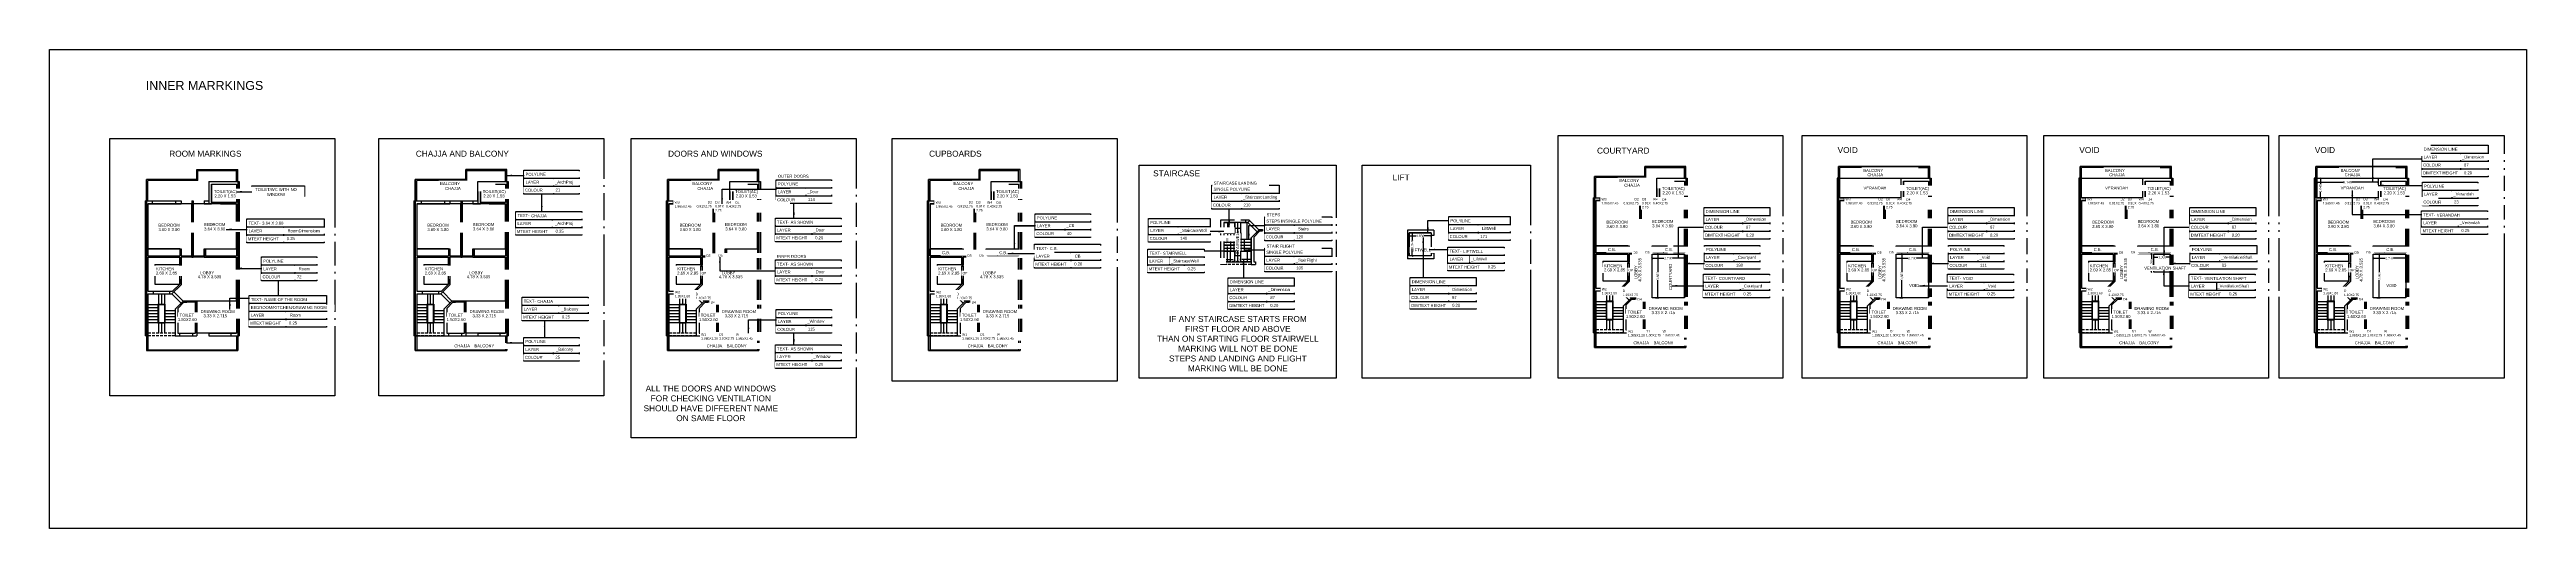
# Model space of a CAD drawing. Header units: metres. Extents: x 180 to 389, y -165 to 195.
# Drawn here: x 180.4 to 389.1, y 100.2 to 140.5 of the extents above; entities that cross this region are included whole.
import ezdxf

# ---------------------------------------------------------------- set-up
doc = ezdxf.new("R2010")
doc.units = ezdxf.units.M
doc.header["$LTSCALE"] = 2
doc.header["$MEASUREMENT"] = 0
doc.linetypes.add('ACAD_ISO02W100', pattern=[15, 12, -3])
for name, color, linetype in [('_ArchProj', 21, 'Continuous'), ('_Balcony', 25, 'Continuous'), ('_CB', 40, 'Continuous'), ('_Courtyard', 180, 'Continuous'), ('_Dimension', 87, 'Continuous'), ('_Door', 114, 'Continuous'), ('_LiftWell', 171, 'Continuous'), ('_Room', 72, 'Continuous'), ('_RoomDimensions', 193, 'Continuous'), ('_StaircaseLanding', 210, 'Continuous'), ('_StaircaseWell', 140, 'Continuous'), ('_StairFlight', 105, 'Continuous'), ('_Stairs', 120, 'Continuous'), ('_VentilationShaft', 83, 'Continuous'), ('_Verandah', 23, 'Continuous'), ('_Void', 111, 'Continuous'), ('_Window', 115, 'Continuous')]:
    doc.layers.add(name, color=color, linetype=linetype)
doc.styles.add('DRAWING', font='times.ttf', dxfattribs={"height": 0.2})
doc.styles.get("Standard").update_dxf_attribs({"font": 'arial.ttf'})
doc.dimstyles.new('Copy of DRAWING', dxfattribs={"dimtxt": 0.2, "dimasz": 0.46, "dimexe": 0.076, "dimexo": 0.3, "dimgap": 0.037, "dimtad": 0, "dimdec": 3, "dimzin": 0, "dimdsep": 46, "dimtxsty": 'DRAWING', "dimblk": 'ARCHTICK', "dimtsz": 0.037, "dimcen": 0.09, "dimclre": 256, "dimclrt": 256, "dimadec": 0, "dimazin": 0, "dimtfac": 1, "dimtdec": 3, "dimtix": 1, "dimtofl": 0, "dimtmove": 2, "dimatfit": 3, "dimfxl": 1, "dimtolj": 1, "dimtzin": 0, "dimarcsym": 0})
doc.dimstyles.new('DRAWING', dxfattribs={"dimtxt": 0.2, "dimasz": 0.076, "dimexe": 0.076, "dimexo": 0.3, "dimgap": 0.037, "dimtad": 0, "dimdec": 3, "dimzin": 0, "dimdsep": 46, "dimtxsty": 'DRAWING', "dimblk": 'ARCHTICK', "dimtsz": 0.037, "dimcen": 0.09, "dimclre": 256, "dimclrt": 256, "dimadec": 0, "dimazin": 0, "dimtfac": 1, "dimtdec": 3, "dimtix": 1, "dimtofl": 0, "dimtmove": 2, "dimatfit": 3, "dimfxl": 1, "dimtolj": 1, "dimtzin": 0, "dimarcsym": 0})

# ---------------------------------------------------------------- blocks, each defined once
blk = doc.blocks.new('_ArchTick')
blk = doc.blocks.new('*D214')
at = {"layer": '_Dimension', "color": 0, "linetype": 'ByBlock', "lineweight": -2, "ltscale": 0.01}
for p, q in [((279.68, 125.89), (279.61, 125.97)), ((279.64, 125.93), (279.64, 124.64)), ((279.64, 122.63), (279.64, 123.92)), ((279.61, 122.67), (279.68, 122.59))]:
    blk.add_line(p, q, dxfattribs=at)
at = {"layer": '_Dimension', "linetype": 'ByBlock', "lineweight": -2, "ltscale": 0.01}
for p, q in [((279.64, 125.93), (279.72, 125.93)), ((279.64, 122.63), (279.72, 122.63))]:
    blk.add_line(p, q, dxfattribs=at)
at = {"layer": 'Defpoints', "color": 0, "ltscale": 0.01}
for p in [(279.34, 125.93), (279.34, 122.63), (279.64, 122.63)]:
    blk.add_point(p, dxfattribs=at)
at = {"layer": '_Dimension', "ltscale": 0.01, "insert": (279.64, 124.28), "char_height": 0.2, "attachment_point": 5, "rotation": 90, "style": 'DRAWING'}
blk.add_mtext('\\A1;3.300', dxfattribs=at)
blk = doc.blocks.new('*D215')
at = {"layer": '_Dimension', "color": 0, "linetype": 'ByBlock', "lineweight": -2, "ltscale": 0.01}
for p, q in [((279.37, 122.85), (279.3, 122.78)), ((279.34, 122.82), (280.13, 122.82)), ((281.64, 122.82), (280.85, 122.82)), ((281.6, 122.78), (281.67, 122.85))]:
    blk.add_line(p, q, dxfattribs=at)
at = {"layer": '_Dimension', "linetype": 'ByBlock', "lineweight": -2, "ltscale": 0.01}
for p, q in [((279.34, 122.93), (279.34, 122.89)), ((281.64, 122.93), (281.64, 122.89))]:
    blk.add_line(p, q, dxfattribs=at)
at = {"layer": 'Defpoints', "color": 0, "ltscale": 0.01}
for p in [(279.34, 122.63), (281.64, 122.82), (281.64, 122.63)]:
    blk.add_point(p, dxfattribs=at)
at = {"layer": '_Dimension', "ltscale": 0.01, "insert": (280.49, 122.82), "char_height": 0.2, "attachment_point": 5, "style": 'DRAWING'}
blk.add_mtext('\\A1;2.300', dxfattribs=at)
blk = doc.blocks.new('*D228')
at = {"layer": '_Dimension', "color": 0, "linetype": 'ByBlock', "lineweight": -2}
for p, q in [((295.01, 124.84), (294.94, 124.76)), ((294.97, 124.8), (295.54, 124.8)), ((296.8, 124.8), (296.23, 124.8)), ((296.77, 124.76), (296.84, 124.84))]:
    blk.add_line(p, q, dxfattribs=at)
at = {"layer": '_Dimension', "linetype": 'ByBlock', "lineweight": -2}
for p, q in [((294.97, 124.76), (294.97, 124.72)), ((296.8, 124.76), (296.8, 124.72))]:
    blk.add_line(p, q, dxfattribs=at)
at = {"layer": 'Defpoints', "color": 0, "ltscale": 0.01}
for p in [(294.97, 125.06), (296.8, 125.06), (296.8, 124.8)]:
    blk.add_point(p, dxfattribs=at)
at = {"layer": '_Dimension', "lineweight": -2, "ltscale": 0.01, "insert": (295.89, 124.8), "char_height": 0.2, "attachment_point": 5, "style": 'DRAWING'}
blk.add_mtext('\\A1;1.830', dxfattribs=at)
blk = doc.blocks.new('*D229')
at = {"layer": '_Dimension', "color": 0, "linetype": 'ByBlock', "lineweight": -2}
for p, q in [((295.26, 125.02), (295.18, 125.09)), ((295.18, 123.15), (295.26, 123.08)), ((295.22, 125.06), (295.22, 124.43)), ((295.22, 123.12), (295.22, 123.74))]:
    blk.add_line(p, q, dxfattribs=at)
at = {"layer": '_Dimension', "linetype": 'ByBlock', "lineweight": -2}
for p, q in [((295.27, 125.06), (295.29, 125.06)), ((295.27, 123.12), (295.29, 123.12))]:
    blk.add_line(p, q, dxfattribs=at)
at = {"layer": 'Defpoints', "color": 0, "ltscale": 0.01}
for p in [(294.97, 125.06), (294.97, 123.12), (295.22, 123.12)]:
    blk.add_point(p, dxfattribs=at)
at = {"layer": '_Dimension', "lineweight": -2, "ltscale": 0.01, "insert": (295.22, 124.09), "char_height": 0.2, "attachment_point": 5, "rotation": 90, "style": 'DRAWING'}
blk.add_mtext('\\A1;1.940', dxfattribs=at)
blk = doc.blocks.new('*D232')
at = {"layer": '_Dimension', "color": 0, "linetype": 'ByBlock', "lineweight": -2, "ltscale": 0.01}
for p, q in [((315.46, 122.96), (315.39, 122.89)), ((315.42, 122.93), (316.43, 122.93)), ((318.15, 122.93), (317.15, 122.93)), ((318.12, 122.89), (318.19, 122.96))]:
    blk.add_line(p, q, dxfattribs=at)
at = {"layer": '_Dimension', "linetype": 'ByBlock', "lineweight": -2, "ltscale": 0.01}
for p, q in [((315.42, 122.97), (315.42, 122.85)), ((318.15, 122.97), (318.15, 122.85))]:
    blk.add_line(p, q, dxfattribs=at)
at = {"layer": 'Defpoints', "color": 0, "ltscale": 0.01}
for p in [(315.42, 123.27), (318.15, 123.27), (318.15, 122.93)]:
    blk.add_point(p, dxfattribs=at)
at = {"layer": '_Dimension', "ltscale": 0.01, "insert": (316.79, 122.93), "char_height": 0.2, "attachment_point": 5, "style": 'DRAWING'}
blk.add_mtext('\\A1;2.730', dxfattribs=at)
blk = doc.blocks.new('*D233')
at = {"layer": '_Dimension', "linetype": 'ByBlock', "lineweight": -2, "ltscale": 0.01}
for p, q in [((315.72, 123.27), (316, 123.27)), ((315.72, 119.6), (316, 119.6))]:
    blk.add_line(p, q, dxfattribs=at)
at = {"layer": '_Dimension', "color": 0, "linetype": 'ByBlock', "lineweight": -2, "ltscale": 0.01}
for p, q in [((315.96, 123.23), (315.88, 123.3)), ((315.92, 123.27), (315.92, 121.79)), ((315.92, 119.6), (315.92, 121.08)), ((315.88, 119.64), (315.96, 119.56))]:
    blk.add_line(p, q, dxfattribs=at)
at = {"layer": 'Defpoints', "color": 0, "ltscale": 0.01}
for p in [(315.42, 123.27), (315.42, 119.6), (315.92, 119.6)]:
    blk.add_point(p, dxfattribs=at)
at = {"layer": '_Dimension', "ltscale": 0.01, "insert": (315.92, 121.43), "char_height": 0.2, "attachment_point": 5, "rotation": 90, "style": 'DRAWING'}
blk.add_mtext('\\A1;3.665', dxfattribs=at)
blk = doc.blocks.new('*D234')
at = {"layer": '_Dimension', "color": 0, "linetype": 'ByBlock', "lineweight": -2, "ltscale": 0.01}
for p, q in [((336.02, 122.96), (335.95, 122.89)), ((335.99, 122.93), (336.99, 122.93)), ((338.72, 122.93), (337.71, 122.93)), ((338.68, 122.89), (338.75, 122.96))]:
    blk.add_line(p, q, dxfattribs=at)
at = {"layer": '_Dimension', "linetype": 'ByBlock', "lineweight": -2, "ltscale": 0.01}
for p, q in [((335.99, 122.97), (335.99, 122.85)), ((338.72, 122.97), (338.72, 122.85))]:
    blk.add_line(p, q, dxfattribs=at)
at = {"layer": 'Defpoints', "color": 0, "ltscale": 0.01}
for p in [(335.99, 123.27), (338.72, 123.27), (338.72, 122.93)]:
    blk.add_point(p, dxfattribs=at)
at = {"layer": '_Dimension', "ltscale": 0.01, "insert": (337.35, 122.93), "char_height": 0.2, "attachment_point": 5, "style": 'DRAWING'}
blk.add_mtext('\\A1;2.730', dxfattribs=at)
blk = doc.blocks.new('*D235')
at = {"layer": '_Dimension', "linetype": 'ByBlock', "lineweight": -2, "ltscale": 0.01}
for p, q in [((336.29, 123.27), (336.56, 123.27)), ((336.29, 119.6), (336.56, 119.6))]:
    blk.add_line(p, q, dxfattribs=at)
at = {"layer": '_Dimension', "color": 0, "linetype": 'ByBlock', "lineweight": -2, "ltscale": 0.01}
for p, q in [((336.52, 123.23), (336.44, 123.3)), ((336.48, 123.27), (336.48, 121.79)), ((336.48, 119.6), (336.48, 121.08)), ((336.44, 119.64), (336.52, 119.56))]:
    blk.add_line(p, q, dxfattribs=at)
at = {"layer": 'Defpoints', "color": 0, "ltscale": 0.01}
for p in [(335.99, 123.27), (335.99, 119.6), (336.48, 119.6)]:
    blk.add_point(p, dxfattribs=at)
at = {"layer": '_Dimension', "ltscale": 0.01, "insert": (336.48, 121.43), "char_height": 0.2, "attachment_point": 5, "rotation": 90, "style": 'DRAWING'}
blk.add_mtext('\\A1;3.665', dxfattribs=at)
blk = doc.blocks.new('*D245')
at = {"layer": '_Dimension', "color": 0, "linetype": 'ByBlock', "lineweight": -2, "ltscale": 0.01}
for p, q in [((376.23, 122.96), (376.15, 122.89)), ((376.19, 122.93), (377.2, 122.93)), ((378.92, 122.93), (377.92, 122.93)), ((378.88, 122.89), (378.96, 122.96))]:
    blk.add_line(p, q, dxfattribs=at)
at = {"layer": '_Dimension', "linetype": 'ByBlock', "lineweight": -2, "ltscale": 0.01}
for p, q in [((376.19, 122.97), (376.19, 122.85)), ((378.92, 122.97), (378.92, 122.85))]:
    blk.add_line(p, q, dxfattribs=at)
at = {"layer": 'Defpoints', "color": 0, "ltscale": 0.01}
for p in [(376.19, 123.27), (378.92, 123.27), (378.92, 122.93)]:
    blk.add_point(p, dxfattribs=at)
at = {"layer": '_Dimension', "ltscale": 0.01, "insert": (377.56, 122.93), "char_height": 0.2, "attachment_point": 5, "style": 'DRAWING'}
blk.add_mtext('\\A1;2.730', dxfattribs=at)
blk = doc.blocks.new('*D246')
at = {"layer": '_Dimension', "linetype": 'ByBlock', "lineweight": -2, "ltscale": 0.01}
for p, q in [((376.49, 123.27), (376.76, 123.27)), ((376.49, 119.6), (376.76, 119.6))]:
    blk.add_line(p, q, dxfattribs=at)
at = {"layer": '_Dimension', "color": 0, "linetype": 'ByBlock', "lineweight": -2, "ltscale": 0.01}
for p, q in [((376.72, 123.23), (376.65, 123.3)), ((376.69, 123.27), (376.69, 121.79)), ((376.69, 119.6), (376.69, 121.08)), ((376.65, 119.64), (376.72, 119.56))]:
    blk.add_line(p, q, dxfattribs=at)
at = {"layer": 'Defpoints', "color": 0, "ltscale": 0.01}
for p in [(376.19, 123.27), (376.19, 119.6), (376.69, 119.6)]:
    blk.add_point(p, dxfattribs=at)
at = {"layer": '_Dimension', "ltscale": 0.01, "insert": (376.69, 121.43), "char_height": 0.2, "attachment_point": 5, "rotation": 90, "style": 'DRAWING'}
blk.add_mtext('\\A1;3.665', dxfattribs=at)
blk = doc.blocks.new('*D247')
at = {"layer": '_Dimension', "color": 0, "linetype": 'ByBlock', "lineweight": -2, "ltscale": 0.01}
for p, q in [((371.77, 129.62), (371.7, 129.69)), ((371.73, 129.66), (371.73, 129.18)), ((371.7, 128.05), (371.77, 127.97)), ((371.73, 128.01), (371.73, 128.49))]:
    blk.add_line(p, q, dxfattribs=at)
at = {"layer": '_Dimension', "linetype": 'ByBlock', "lineweight": -2, "ltscale": 0.01}
for p, q in [((371.75, 129.66), (371.81, 129.66)), ((371.75, 128.01), (371.81, 128.01))]:
    blk.add_line(p, q, dxfattribs=at)
at = {"layer": 'Defpoints', "color": 0, "ltscale": 0.01}
for p in [(371.45, 129.66), (371.45, 128.01), (371.73, 128.01)]:
    blk.add_point(p, dxfattribs=at)
at = {"layer": '_Dimension', "ltscale": 0.01, "insert": (371.73, 128.83), "char_height": 0.2, "attachment_point": 5, "rotation": 90, "style": 'DRAWING'}
blk.add_mtext('\\A1;1.645', dxfattribs=at)
blk = doc.blocks.new('*D248')
at = {"layer": '_Dimension', "color": 0, "linetype": 'ByBlock', "lineweight": -2, "ltscale": 0.01}
for p, q in [((371.49, 129.35), (371.41, 129.28)), ((371.45, 129.32), (373.67, 129.32)), ((376.59, 129.32), (374.38, 129.32)), ((376.55, 129.28), (376.63, 129.35))]:
    blk.add_line(p, q, dxfattribs=at)
at = {"layer": '_Dimension', "linetype": 'ByBlock', "lineweight": -2, "ltscale": 0.01}
for p, q in [((371.45, 129.36), (371.45, 129.24)), ((376.59, 129.36), (376.59, 129.24))]:
    blk.add_line(p, q, dxfattribs=at)
at = {"layer": 'Defpoints', "color": 0, "ltscale": 0.01}
for p in [(371.45, 129.66), (376.59, 129.66), (376.59, 129.32)]:
    blk.add_point(p, dxfattribs=at)
at = {"layer": '_Dimension', "ltscale": 0.01, "insert": (374.02, 129.32), "char_height": 0.2, "attachment_point": 5, "style": 'DRAWING'}
blk.add_mtext('\\A1;5.140', dxfattribs=at)
blk = doc.blocks.new('*D599')
at = {"layer": '_Dimension', "color": 0, "linetype": 'ByBlock', "lineweight": -2, "ltscale": 0.01}
for p, q in [((357.75, 123.06), (357.68, 122.99)), ((357.71, 123.02), (358.05, 123.02)), ((359.08, 123.02), (358.74, 123.02)), ((359.04, 122.99), (359.12, 123.06))]:
    blk.add_line(p, q, dxfattribs=at)
at = {"layer": '_Dimension', "linetype": 'ByBlock', "lineweight": -2, "ltscale": 0.01}
for p, q in [((357.71, 122.97), (357.71, 122.95)), ((359.08, 122.97), (359.08, 122.95))]:
    blk.add_line(p, q, dxfattribs=at)
at = {"layer": 'Defpoints', "color": 0, "ltscale": 0.01}
for p in [(357.71, 123.27), (359.08, 123.27), (359.08, 123.02)]:
    blk.add_point(p, dxfattribs=at)
at = {"layer": '_Dimension', "ltscale": 0.01, "insert": (358.4, 123.02), "char_height": 0.2, "attachment_point": 5, "style": 'DRAWING'}
blk.add_mtext('\\A1;1.365', dxfattribs=at)
blk = doc.blocks.new('*D600')
at = {"layer": '_Dimension', "linetype": 'ByBlock', "lineweight": -2, "ltscale": 0.01}
for p, q in [((357.41, 123.27), (357.42, 123.27)), ((357.41, 121.77), (357.42, 121.77))]:
    blk.add_line(p, q, dxfattribs=at)
at = {"layer": '_Dimension', "color": 0, "linetype": 'ByBlock', "lineweight": -2, "ltscale": 0.01}
for p, q in [((357.54, 123.23), (357.46, 123.3)), ((357.5, 123.27), (357.5, 122.86)), ((357.46, 121.8), (357.54, 121.73)), ((357.5, 121.77), (357.5, 122.17))]:
    blk.add_line(p, q, dxfattribs=at)
at = {"layer": 'Defpoints', "color": 0, "ltscale": 0.01}
for p in [(357.71, 123.27), (357.5, 121.77), (357.71, 121.77)]:
    blk.add_point(p, dxfattribs=at)
at = {"layer": '_Dimension', "ltscale": 0.01, "insert": (357.5, 122.52), "char_height": 0.2, "attachment_point": 5, "rotation": 90, "style": 'DRAWING'}
blk.add_mtext('\\A1;1.500', dxfattribs=at)

msp = doc.modelspace()

# ---------------------------------------------------------------- linework, layer by layer
at = {"ltscale": 0.01}
for p, q in [((380.3008, 131.7805), (385.8559, 131.7805)), ((192.8228, 129.5479), (188.5678, 129.5479)), ((188.5678, 127.7479), (188.5678, 129.5479)), ((192.9028, 129.4679), (188.6828, 129.4679)), ((188.6828, 127.7479), (188.6828, 129.4679)), ((192.8228, 130.3929), (196.2678, 130.3929)), ((192.8228, 129.5479), (192.8228, 130.3929)), ((192.9028, 129.4679), (192.9028, 130.3129)), ((192.9028, 130.3129), (196.1528, 130.3129)), ((193.8228, 129.3929), (196.3828, 129.3929)), ((193.8228, 129.3929), (193.8228, 129.1629)), ((196.1528, 129.3929), (196.1528, 130.3129)), ((196.2678, 129.3929), (196.2678, 130.3929)), ((196.2678, 129.3929), (196.2678, 116.3929)), ((196.3828, 129.3929), (196.3828, 116.3929)), ((215.4794, 129.5479), (211.2244, 129.5479)), ((211.2244, 127.7479), (211.2244, 129.5479)), ((215.5594, 129.4679), (211.3394, 129.4679)), ((211.3394, 127.7479), (211.3394, 129.4679)), ((215.4794, 130.3929), (218.9244, 130.3929)), ((215.4794, 129.5479), (215.4794, 130.3929)), ((215.5594, 129.4679), (215.5594, 130.3129)), ((215.5594, 130.3129), (218.8094, 130.3129)), ((216.4794, 129.3929), (219.0394, 129.3929)), ((216.4794, 129.3929), (216.4794, 129.1629)), ((218.8094, 129.3929), (218.8094, 130.3129)), ((218.9244, 129.3929), (218.9244, 130.3929)), ((218.9244, 129.3929), (218.9244, 116.3929)), ((219.0394, 129.3929), (219.0394, 116.3929)), ((236.7362, 129.5479), (232.4812, 129.5479)), ((232.4812, 127.7479), (232.4812, 129.5479)), ((236.8162, 129.4679), (232.5962, 129.4679)), ((232.5962, 127.7479), (232.5962, 129.4679)), ((236.7362, 130.3929), (240.1812, 130.3929)), ((236.7362, 129.5479), (236.7362, 130.3929)), ((236.8162, 129.4679), (236.8162, 130.3129)), ((236.8162, 130.3129), (240.0662, 130.3129)), ((237.7362, 129.3929), (240.2962, 129.3929)), ((237.7362, 129.3929), (237.7362, 129.1629)), ((240.0662, 129.3929), (240.0662, 130.3129)), ((240.1812, 129.3929), (240.1812, 130.3929)), ((240.1812, 129.3929), (240.1812, 116.3929)), ((240.2962, 129.3929), (240.2962, 116.3929)), ((258.7286, 129.5479), (254.4736, 129.5479)), ((254.4736, 127.7479), (254.4736, 129.5479)), ((258.8086, 129.4679), (254.5886, 129.4679)), ((254.5886, 127.7479), (254.5886, 129.4679)), ((258.7286, 130.3929), (262.1736, 130.3929)), ((258.7286, 129.5479), (258.7286, 130.3929)), ((258.8086, 129.4679), (258.8086, 130.3129)), ((258.8086, 130.3129), (262.0586, 130.3129)), ((259.7286, 129.3929), (262.2886, 129.3929)), ((259.7286, 129.3929), (259.7286, 129.1629)), ((262.0586, 129.3929), (262.0586, 130.3129)), ((262.1736, 129.3929), (262.1736, 130.3929)), ((262.1736, 129.3929), (262.1736, 116.3929)), ((262.2886, 129.3929), (262.2886, 116.3929)), ((314.8243, 129.8105), (310.5693, 129.8105)), ((310.5693, 128.0105), (310.5693, 129.8105)), ((314.9043, 129.7305), (310.6843, 129.7305)), ((310.6843, 128.0105), (310.6843, 129.7305)), ((314.8243, 130.6555), (318.2693, 130.6555)), ((314.8243, 129.8105), (314.8243, 130.6555)), ((314.9043, 129.7305), (314.9043, 130.5755)), ((314.9043, 130.5755), (318.1543, 130.5755)), ((315.8243, 129.6555), (318.3843, 129.6555)), ((315.8243, 129.6555), (315.8243, 129.4255)), ((315.8243, 129.4255), (315.8243, 128.6755)), ((316.0543, 129.4255), (318.1543, 129.4255)), ((316.0543, 129.4255), (316.0543, 127.7805)), ((316.0543, 129.4255), (316.0543, 128.6755)), ((318.1543, 129.6555), (318.1543, 130.5755)), ((318.1543, 129.4255), (318.1543, 127.8955)), ((318.2693, 129.6555), (318.2693, 130.6555)), ((318.2693, 129.6555), (318.2693, 116.6555)), ((318.3843, 129.6555), (318.3843, 116.6555)), ((331.0165, 129.6555), (331.0165, 116.6555)), ((331.2465, 129.6555), (331.0165, 129.6555)), ((335.3865, 130.6555), (331.1315, 130.6555)), ((331.1315, 128.0105), (331.1315, 130.6555)), ((331.1315, 129.6555), (331.1315, 116.6555)), ((335.4665, 130.5755), (331.2465, 130.5755)), ((331.2465, 128.0105), (331.2465, 130.5755)), ((335.3865, 130.6555), (338.8315, 130.6555)), ((335.3865, 130.6555), (335.3865, 130.6555)), ((335.4665, 130.5755), (335.4665, 130.5755)), ((335.4665, 130.5755), (338.7165, 130.5755)), ((336.3865, 129.6555), (338.9465, 129.6555)), ((336.3865, 129.6555), (336.3865, 129.4255)), ((336.3865, 129.4255), (336.3865, 128.6755)), ((336.6165, 129.4255), (338.7165, 129.4255)), ((336.6165, 129.4255), (336.6165, 127.7805)), ((336.6165, 129.4255), (336.6165, 128.6755)), ((338.7165, 129.6555), (338.7165, 130.5755)), ((338.7165, 129.4255), (338.7165, 127.8955)), ((338.8315, 129.6555), (338.8315, 130.6555)), ((338.8315, 129.6555), (338.8315, 116.6555)), ((338.9465, 129.6555), (338.9465, 116.6555)), ((351.3791, 129.6555), (351.3791, 116.6555)), ((351.6091, 129.6555), (351.3791, 129.6555)), ((355.7491, 130.6555), (351.4941, 130.6555)), ((351.4941, 128.0105), (351.4941, 130.6555)), ((351.4941, 129.6555), (351.4941, 116.6555)), ((355.8291, 130.5755), (351.6091, 130.5755)), ((351.6091, 128.0105), (351.6091, 130.5755)), ((355.7491, 130.6555), (359.1941, 130.6555)), ((355.7491, 130.6555), (355.7491, 130.6555)), ((355.8291, 130.5755), (355.8291, 130.5755)), ((355.8291, 130.5755), (359.0791, 130.5755)), ((356.7491, 129.6555), (359.3091, 129.6555)), ((356.7491, 129.6555), (356.7491, 129.4255)), ((356.7491, 129.4255), (356.7491, 128.6755)), ((356.9791, 129.4255), (359.0791, 129.4255)), ((356.9791, 129.4255), (356.9791, 127.7805)), ((356.9791, 129.4255), (356.9791, 128.6755)), ((359.0791, 129.6555), (359.0791, 130.5755)), ((359.0791, 129.4255), (359.0791, 127.8955)), ((359.1941, 129.6555), (359.1941, 130.6555)), ((359.1941, 129.6555), (359.1941, 116.6555)), ((359.3091, 129.6555), (359.3091, 116.6555)), ((371.2219, 129.6555), (371.2219, 116.6555)), ((371.4519, 129.6555), (371.2219, 129.6555)), ((375.5919, 130.6555), (371.3369, 130.6555)), ((371.3369, 128.0105), (371.3369, 130.6555)), ((371.3369, 129.6555), (371.3369, 116.6555)), ((375.6719, 130.5755), (371.4519, 130.5755)), ((371.4519, 128.0105), (371.4519, 130.5755)), ((375.5919, 130.6555), (379.0369, 130.6555)), ((375.5919, 130.6555), (375.5919, 130.6555)), ((375.6719, 130.5755), (375.6719, 130.5755)), ((375.6719, 130.5755), (378.9219, 130.5755)), ((376.5919, 129.6555), (379.1519, 129.6555)), ((376.5919, 129.6555), (376.5919, 129.4255)), ((376.5919, 129.4255), (376.5919, 128.6755)), ((376.8219, 129.4255), (378.9219, 129.4255)), ((376.8219, 129.4255), (376.8219, 127.7805)), ((376.8219, 129.4255), (376.8219, 128.6755)), ((378.9219, 129.6555), (378.9219, 130.5755)), ((378.9219, 129.4255), (378.9219, 127.8955)), ((379.0369, 129.6555), (379.0369, 130.6555)), ((379.0369, 129.6555), (379.0369, 116.6555)), ((379.1519, 129.6555), (379.1519, 116.6555)), ((380.3008, 131.1132), (385.8559, 131.1132)), ((188.4528, 127.7479), (188.4528, 116.3929)), ((188.4528, 127.7479), (189.0628, 127.7479)), ((188.5678, 127.7479), (188.5678, 116.3929)), ((188.6828, 127.5179), (188.6828, 123.1179)), ((188.6828, 127.5179), (189.0628, 127.5179)), ((189.0628, 127.7479), (189.0628, 127.5179)), ((189.0628, 127.7479), (191.0278, 127.7479)), ((189.0628, 127.5179), (191.0278, 127.5179)), ((191.0278, 127.7479), (191.4878, 127.7479)), ((191.0278, 127.7479), (191.0278, 127.5179)), ((191.0278, 127.5179), (191.4878, 127.5179)), ((191.4878, 127.7479), (191.4878, 127.5179)), ((192.3978, 127.7479), (192.5128, 127.7479)), ((192.3978, 127.7479), (192.3978, 123.0029)), ((192.5128, 127.7479), (192.5128, 123.0029)), ((193.4228, 127.7479), (193.8228, 127.7479)), ((193.4228, 127.7479), (193.4228, 127.5179)), ((193.4228, 127.5179), (193.8228, 127.5179)), ((193.8228, 129.1629), (193.8228, 128.4129)), ((193.8228, 128.4129), (193.8228, 127.5179)), ((193.8228, 127.5179), (194.0528, 127.5179)), ((194.0528, 129.1629), (196.1528, 129.1629)), ((194.0528, 129.1629), (194.0528, 127.5179)), ((194.0528, 129.1629), (194.0528, 128.4129)), ((194.8028, 127.6329), (196.1528, 127.6329)), ((194.8028, 127.6329), (194.8028, 127.5179)), ((194.8028, 127.5179), (196.1528, 127.5179)), ((196.1528, 129.1629), (196.1528, 127.6329)), ((196.1528, 127.5179), (196.1528, 123.1179)), ((211.1094, 127.7479), (211.1094, 116.3929)), ((211.1094, 127.7479), (211.7194, 127.7479)), ((211.2244, 127.7479), (211.2244, 116.3929)), ((211.3394, 127.5179), (211.3394, 123.1179)), ((211.3394, 127.5179), (211.7194, 127.5179)), ((211.7194, 127.7479), (211.7194, 127.5179)), ((211.7194, 127.7479), (213.6844, 127.7479)), ((211.7194, 127.5179), (213.6844, 127.5179)), ((213.6844, 127.7479), (214.1444, 127.7479)), ((213.6844, 127.7479), (213.6844, 127.5179)), ((213.6844, 127.5179), (214.1444, 127.5179)), ((214.1444, 127.7479), (214.1444, 127.5179)), ((215.0544, 127.7479), (215.1694, 127.7479)), ((215.0544, 127.7479), (215.0544, 123.0029)), ((215.1694, 127.7479), (215.1694, 123.0029)), ((216.0794, 127.7479), (216.4794, 127.7479)), ((216.0794, 127.7479), (216.0794, 127.5179)), ((216.0794, 127.5179), (216.4794, 127.5179)), ((216.4794, 129.1629), (216.4794, 128.4129)), ((216.4794, 128.4129), (216.4794, 127.5179)), ((216.4794, 127.5179), (216.7094, 127.5179)), ((216.7094, 129.1629), (218.8094, 129.1629)), ((216.7094, 129.1629), (216.7094, 127.5179)), ((216.7094, 129.1629), (216.7094, 128.4129)), ((217.4594, 127.6329), (218.8094, 127.6329)), ((217.4594, 127.6329), (217.4594, 127.5179)), ((217.4594, 127.5179), (218.8094, 127.5179)), ((218.8094, 129.1629), (218.8094, 127.6329)), ((218.8094, 127.5179), (218.8094, 123.1179)), ((232.3662, 127.7479), (232.3662, 116.3929)), ((232.3662, 127.7479), (232.9762, 127.7479)), ((232.4812, 127.7479), (232.4812, 116.3929)), ((232.5962, 127.5179), (232.5962, 123.1179)), ((232.5962, 127.5179), (232.9762, 127.5179)), ((232.9762, 127.7479), (232.9762, 127.5179)), ((232.9762, 127.7479), (234.9412, 127.7479)), ((232.9762, 127.5179), (234.9412, 127.5179)), ((234.9412, 127.7479), (235.4012, 127.7479)), ((234.9412, 127.7479), (234.9412, 127.5179)), ((234.9412, 127.5179), (235.4012, 127.5179)), ((235.4012, 127.7479), (235.4012, 127.5179)), ((236.3112, 127.7479), (236.4262, 127.7479)), ((236.3112, 127.7479), (236.3112, 123.0029)), ((236.4262, 127.7479), (236.4262, 123.0029)), ((237.3362, 127.7479), (237.7362, 127.7479)), ((237.3362, 127.7479), (237.3362, 127.5179)), ((237.3362, 127.5179), (237.7362, 127.5179)), ((237.7362, 129.1629), (237.7362, 128.4129)), ((237.7362, 128.4129), (237.7362, 127.5179)), ((237.7362, 127.5179), (237.9662, 127.5179)), ((237.9662, 129.1629), (240.0662, 129.1629)), ((237.9662, 129.1629), (237.9662, 127.5179)), ((237.9662, 129.1629), (237.9662, 128.4129)), ((238.7162, 127.6329), (240.0662, 127.6329)), ((238.7162, 127.6329), (238.7162, 127.5179)), ((238.7162, 127.5179), (240.0662, 127.5179)), ((240.0662, 129.1629), (240.0662, 127.6329)), ((240.0662, 127.5179), (240.0662, 123.1179)), ((254.3586, 127.7479), (254.3586, 116.3929)), ((254.3586, 127.7479), (254.9686, 127.7479)), ((254.4736, 127.7479), (254.4736, 116.3929)), ((254.5886, 127.5179), (254.5886, 123.1179)), ((254.5886, 127.5179), (254.9686, 127.5179)), ((254.9686, 127.7479), (254.9686, 127.5179)), ((254.9686, 127.7479), (256.9336, 127.7479)), ((254.9686, 127.5179), (256.9336, 127.5179)), ((256.9336, 127.7479), (257.3936, 127.7479)), ((256.9336, 127.7479), (256.9336, 127.5179)), ((256.9336, 127.5179), (257.3936, 127.5179)), ((257.3936, 127.7479), (257.3936, 127.5179)), ((258.3036, 127.7479), (258.4186, 127.7479)), ((258.3036, 127.7479), (258.3036, 123.0029)), ((258.4186, 127.7479), (258.4186, 123.0029)), ((259.3286, 127.7479), (259.7286, 127.7479)), ((259.3286, 127.7479), (259.3286, 127.5179)), ((259.3286, 127.5179), (259.7286, 127.5179)), ((259.7286, 129.1629), (259.7286, 128.4129)), ((259.7286, 128.4129), (259.7286, 127.5179)), ((259.7286, 127.5179), (259.9586, 127.5179)), ((259.9586, 129.1629), (262.0586, 129.1629)), ((259.9586, 129.1629), (259.9586, 127.5179)), ((259.9586, 129.1629), (259.9586, 128.4129)), ((260.7086, 127.6329), (262.0586, 127.6329)), ((260.7086, 127.6329), (260.7086, 127.5179)), ((260.7086, 127.5179), (262.0586, 127.5179)), ((262.0586, 129.1629), (262.0586, 127.6329)), ((262.0586, 127.5179), (262.0586, 123.1179)), ((310.4543, 128.0105), (310.4543, 116.6555)), ((310.4543, 128.0105), (311.0643, 128.0105)), ((310.5693, 128.0105), (310.5693, 116.6555)), ((310.6843, 127.7805), (310.6843, 123.3805)), ((310.6843, 127.7805), (311.0643, 127.7805)), ((311.0643, 128.0105), (311.0643, 127.7805)), ((311.0643, 128.0105), (313.0293, 128.0105)), ((311.0643, 127.7805), (313.0293, 127.7805)), ((313.0293, 128.0105), (313.4893, 128.0105)), ((313.0293, 128.0105), (313.0293, 127.7805)), ((313.0293, 127.7805), (313.4893, 127.7805)), ((313.4893, 128.0105), (313.4893, 127.7805)), ((314.3993, 128.0105), (314.5143, 128.0105)), ((314.3993, 128.0105), (314.3993, 123.2655)), ((314.5143, 128.0105), (314.5143, 123.2655)), ((315.4243, 128.0105), (315.8243, 128.0105)), ((315.4243, 128.0105), (315.4243, 127.7805)), ((315.4243, 127.7805), (315.8243, 127.7805)), ((315.8243, 128.6755), (315.8243, 127.7805)), ((315.8243, 127.7805), (316.0543, 127.7805)), ((316.8043, 127.8955), (318.1543, 127.8955)), ((316.8043, 127.8955), (316.8043, 127.7805)), ((316.8043, 127.7805), (318.1543, 127.7805)), ((318.1543, 127.7805), (318.1543, 123.3805)), ((331.2465, 128.0105), (331.6265, 128.0105)), ((331.2465, 127.7805), (331.2465, 123.3805)), ((331.2465, 127.7805), (331.6265, 127.7805)), ((331.6265, 128.0105), (331.6265, 127.7805)), ((331.6265, 128.0105), (333.5915, 128.0105)), ((331.6265, 127.7805), (333.5915, 127.7805)), ((333.5915, 128.0105), (334.0515, 128.0105)), ((333.5915, 128.0105), (333.5915, 127.7805)), ((333.5915, 127.7805), (334.0515, 127.7805)), ((334.0515, 128.0105), (334.0515, 127.7805)), ((334.9615, 128.0105), (335.0765, 128.0105)), ((334.9615, 128.0105), (334.9615, 123.2655)), ((335.0765, 128.0105), (335.0765, 123.2655)), ((335.9865, 128.0105), (336.3865, 128.0105)), ((335.9865, 128.0105), (335.9865, 127.7805)), ((335.9865, 127.7805), (336.3865, 127.7805)), ((336.3865, 128.6755), (336.3865, 127.7805)), ((336.3865, 127.7805), (336.6165, 127.7805)), ((337.3665, 127.8955), (338.7165, 127.8955)), ((337.3665, 127.8955), (337.3665, 127.7805)), ((337.3665, 127.7805), (338.7165, 127.7805)), ((338.7165, 127.7805), (338.7165, 123.3805)), ((351.6091, 128.0105), (351.9891, 128.0105)), ((351.6091, 127.7805), (351.6091, 123.3805)), ((351.6091, 127.7805), (351.9891, 127.7805)), ((351.9891, 128.0105), (351.9891, 127.7805)), ((351.9891, 128.0105), (353.9541, 128.0105)), ((351.9891, 127.7805), (353.9541, 127.7805)), ((353.9541, 128.0105), (354.4141, 128.0105)), ((353.9541, 128.0105), (353.9541, 127.7805)), ((353.9541, 127.7805), (354.4141, 127.7805)), ((354.4141, 128.0105), (354.4141, 127.7805)), ((355.3241, 128.0105), (355.4391, 128.0105)), ((355.3241, 128.0105), (355.3241, 123.2655)), ((355.4391, 128.0105), (355.4391, 123.2655)), ((356.3491, 128.0105), (356.7491, 128.0105)), ((356.3491, 128.0105), (356.3491, 127.7805)), ((356.3491, 127.7805), (356.7491, 127.7805)), ((356.7491, 128.6755), (356.7491, 127.7805)), ((356.7491, 127.7805), (356.9791, 127.7805)), ((357.7291, 127.8955), (359.0791, 127.8955)), ((357.7291, 127.8955), (357.7291, 127.7805)), ((357.7291, 127.7805), (359.0791, 127.7805)), ((359.0791, 127.7805), (359.0791, 123.3805)), ((371.4519, 128.0105), (371.8319, 128.0105)), ((371.4519, 127.7805), (371.4519, 123.3805)), ((371.4519, 127.7805), (371.8319, 127.7805)), ((371.8319, 128.0105), (371.8319, 127.7805)), ((371.8319, 128.0105), (373.7969, 128.0105)), ((371.8319, 127.7805), (373.7969, 127.7805)), ((373.7969, 128.0105), (374.2569, 128.0105)), ((373.7969, 128.0105), (373.7969, 127.7805)), ((373.7969, 127.7805), (374.2569, 127.7805)), ((374.2569, 128.0105), (374.2569, 127.7805)), ((375.1669, 128.0105), (375.2819, 128.0105)), ((375.1669, 128.0105), (375.1669, 123.2655)), ((375.2819, 128.0105), (375.2819, 123.2655)), ((376.1919, 128.0105), (376.5919, 128.0105)), ((376.1919, 128.0105), (376.1919, 127.7805)), ((376.1919, 127.7805), (376.5919, 127.7805)), ((376.5919, 128.6755), (376.5919, 127.7805)), ((376.5919, 127.7805), (376.8219, 127.7805)), ((377.5719, 127.8955), (378.9219, 127.8955)), ((377.5719, 127.8955), (377.5719, 127.7805)), ((377.5719, 127.7805), (378.9219, 127.7805)), ((378.9219, 127.7805), (378.9219, 123.3805)), ((273.0096, 125.6007), (278.1899, 125.6007)), ((279.1059, 126.1586), (279.7959, 126.1586)), ((279.1059, 122.3986), (279.1059, 126.1586)), ((279.3359, 125.9286), (279.3359, 122.3986)), ((279.3359, 125.9286), (279.7959, 125.9286)), ((279.7959, 126.1586), (279.7959, 125.9286)), ((279.7959, 126.1586), (281.1759, 126.1586)), ((279.7959, 125.9286), (281.1759, 125.9286)), ((280.2359, 125.9286), (280.2359, 122.6286)), ((280.2359, 125.9286), (280.2359, 122.6286)), ((280.4859, 125.9286), (280.4859, 125.0286)), ((280.7359, 125.9286), (280.7359, 125.0286)), ((281.1759, 126.1586), (281.4332, 126.1586)), ((281.1759, 126.1586), (281.1759, 125.9286)), ((281.1759, 125.9286), (281.3659, 125.9286)), ((281.3659, 125.9286), (281.5285, 126.0913)), ((281.3659, 125.9286), (282.1437, 125.1508)), ((281.4332, 126.1586), (281.4472, 126.1726)), ((281.4472, 126.1726), (282.3063, 125.3135)), ((281.6359, 124.643), (282.3365, 125.3436)), ((281.8659, 124.7104), (282.3841, 125.2286)), ((282.3365, 125.3436), (282.6159, 125.3436)), ((282.3841, 125.2286), (282.6159, 125.2286)), ((282.6159, 125.3436), (282.6159, 125.2286)), ((282.7865, 125.7324), (288.4536, 125.7324)), ((298.297, 125.7612), (303.4773, 125.7612)), ((191.3728, 123.7179), (188.6828, 123.7179)), ((191.3728, 123.7179), (191.4878, 123.7179)), ((191.3728, 123.7179), (191.3728, 123.1179)), ((191.4878, 123.7179), (191.4878, 123.0029)), ((193.4228, 123.7179), (193.5378, 123.7179)), ((193.4228, 123.7179), (193.4228, 123.0029)), ((193.5378, 123.7179), (193.5378, 123.1179)), ((193.5378, 123.7179), (196.1528, 123.7179)), ((214.0294, 123.7179), (211.3394, 123.7179)), ((214.0294, 123.7179), (214.1444, 123.7179)), ((214.0294, 123.7179), (214.0294, 123.1179)), ((214.1444, 123.7179), (214.1444, 123.0029)), ((216.0794, 123.7179), (216.1944, 123.7179)), ((216.0794, 123.7179), (216.0794, 123.0029)), ((216.1944, 123.7179), (216.1944, 123.1179)), ((216.1944, 123.7179), (218.8094, 123.7179)), ((235.2862, 123.7179), (232.5962, 123.7179)), ((235.2862, 123.7179), (235.4012, 123.7179)), ((235.2862, 123.7179), (235.2862, 123.1179)), ((235.4012, 123.7179), (235.4012, 123.0029)), ((237.3362, 123.7179), (237.4512, 123.7179)), ((237.3362, 123.7179), (237.3362, 123.0029)), ((237.4512, 123.7179), (237.4512, 123.1179)), ((237.4512, 123.7179), (240.0662, 123.7179)), ((257.2786, 123.7179), (254.5886, 123.7179)), ((257.2786, 123.7179), (257.3936, 123.7179)), ((257.2786, 123.7179), (257.2786, 123.1179)), ((257.3936, 123.7179), (257.3936, 123.0029)), ((259.3286, 123.7179), (259.4436, 123.7179)), ((259.3286, 123.7179), (259.3286, 123.0029)), ((259.4436, 123.7179), (259.4436, 123.1179)), ((259.4436, 123.7179), (262.0586, 123.7179)), ((263.3882, 123.4333), (268.941, 123.4333)), ((273.0096, 124.9334), (278.1899, 124.9334)), ((279.3359, 125.0286), (280.7359, 125.0286)), ((279.3359, 124.7786), (280.2359, 124.7786)), ((279.3359, 124.5286), (280.2359, 124.5286)), ((279.3359, 124.2786), (280.2359, 124.2786)), ((279.3359, 124.0286), (280.2359, 124.0286)), ((279.3359, 123.7786), (280.2359, 123.7786)), ((279.3359, 123.5286), (281.6359, 123.5286)), ((280.1959, 125.0686), (280.7759, 125.0686)), ((280.1959, 125.0686), (280.1959, 123.4886)), ((280.1959, 123.4886), (280.7759, 123.4886)), ((280.2159, 125.0486), (280.7559, 125.0486)), ((280.2159, 125.0486), (280.2159, 123.5086)), ((280.2159, 123.5086), (280.7559, 123.5086)), ((280.4859, 123.5286), (280.4859, 122.6286)), ((280.7359, 125.0286), (280.7359, 122.6286)), ((280.7359, 124.5286), (281.6359, 124.5286)), ((280.7359, 124.2786), (281.6359, 124.2786)), ((280.7359, 124.0286), (281.6359, 124.0286)), ((280.7359, 123.7786), (281.6359, 123.7786)), ((280.7559, 125.0486), (280.7559, 123.5086)), ((280.7759, 125.0686), (280.7759, 123.4886)), ((281.6359, 124.643), (281.6359, 122.3986)), ((281.8659, 124.7104), (281.8659, 122.6286)), ((282.7865, 125.0651), (288.4536, 125.0651)), ((298.297, 125.0939), (303.4773, 125.0939)), ((313.3743, 123.9805), (310.6843, 123.9805)), ((310.6843, 123.3805), (313.3743, 123.3805)), ((310.6843, 123.2655), (310.6843, 120.4155)), ((310.6843, 123.2655), (313.3743, 123.2655)), ((313.3743, 123.9805), (313.4893, 123.9805)), ((313.3743, 123.9805), (313.3743, 123.3805)), ((313.3743, 123.2655), (313.3743, 122.5155)), ((313.4893, 123.9805), (313.4893, 123.2655)), ((313.4893, 123.2655), (313.4893, 122.5155)), ((314.3993, 123.2655), (314.5143, 123.2655)), ((315.4243, 123.9805), (315.5393, 123.9805)), ((315.4243, 123.9805), (315.4243, 123.2655)), ((315.4243, 123.2655), (318.1543, 123.2655)), ((315.5393, 123.9805), (315.5393, 123.3805)), ((315.5393, 123.9805), (318.1543, 123.9805)), ((315.5393, 123.3805), (318.1543, 123.3805)), ((318.1543, 123.2655), (318.1543, 116.8855)), ((319.8351, 123.3305), (324.4992, 123.3305)), ((333.9365, 123.9805), (331.2465, 123.9805)), ((331.2465, 123.3805), (333.9365, 123.3805)), ((331.2465, 123.2655), (331.2465, 120.4155)), ((331.2465, 123.2655), (333.9365, 123.2655)), ((333.9365, 123.9805), (334.0515, 123.9805)), ((333.9365, 123.9805), (333.9365, 123.3805)), ((333.9365, 123.2655), (333.9365, 122.5155)), ((334.0515, 123.9805), (334.0515, 123.2655)), ((334.0515, 123.2655), (334.0515, 122.5155)), ((334.9615, 123.2655), (335.0765, 123.2655)), ((335.9865, 123.9805), (336.1015, 123.9805)), ((335.9865, 123.9805), (335.9865, 123.2655)), ((335.9865, 123.2655), (338.7165, 123.2655)), ((336.1015, 123.9805), (336.1015, 123.3805)), ((336.1015, 123.9805), (338.7165, 123.9805)), ((336.1015, 123.3805), (338.7165, 123.3805)), ((338.7165, 123.2655), (338.7165, 116.8855)), ((340.3973, 123.3305), (345.0614, 123.3305)), ((354.2991, 123.9805), (351.6091, 123.9805)), ((351.6091, 123.3805), (354.2991, 123.3805)), ((351.6091, 123.2655), (351.6091, 120.4155)), ((351.6091, 123.2655), (354.2991, 123.2655)), ((354.2991, 123.9805), (354.4141, 123.9805)), ((354.2991, 123.9805), (354.2991, 123.3805)), ((354.2991, 123.2655), (354.2991, 122.5155)), ((354.4141, 123.9805), (354.4141, 123.2655)), ((354.4141, 123.2655), (354.4141, 122.5155)), ((355.3241, 123.2655), (355.4391, 123.2655)), ((356.3491, 123.9805), (356.4641, 123.9805)), ((356.3491, 123.9805), (356.3491, 123.2655)), ((356.3491, 123.2655), (359.0791, 123.2655)), ((356.4641, 123.9805), (356.4641, 123.3805)), ((356.4641, 123.9805), (359.0791, 123.9805)), ((356.4641, 123.3805), (359.0791, 123.3805)), ((359.0791, 123.2655), (359.0791, 116.8855)), ((360.7599, 123.3305), (366.3828, 123.3305)), ((374.1419, 123.9805), (371.4519, 123.9805)), ((371.4519, 123.3805), (374.1419, 123.3805)), ((371.4519, 123.2655), (371.4519, 120.4155)), ((371.4519, 123.2655), (374.1419, 123.2655)), ((374.1419, 123.9805), (374.2569, 123.9805)), ((374.1419, 123.9805), (374.1419, 123.3805)), ((374.1419, 123.2655), (374.1419, 122.5155)), ((374.2569, 123.9805), (374.2569, 123.2655)), ((374.2569, 123.2655), (374.2569, 122.5155)), ((375.1669, 123.2655), (375.2819, 123.2655)), ((376.1919, 123.9805), (376.3069, 123.9805)), ((376.1919, 123.9805), (376.1919, 123.2655)), ((376.1919, 123.2655), (378.9219, 123.2655)), ((376.3069, 123.9805), (376.3069, 123.3805)), ((376.3069, 123.9805), (378.9219, 123.9805)), ((376.3069, 123.3805), (378.9219, 123.3805)), ((378.9219, 123.2655), (378.9219, 116.8855)), ((188.6828, 123.1179), (191.3728, 123.1179)), ((188.6828, 123.0029), (188.6828, 120.1529)), ((188.6828, 123.0029), (191.3728, 123.0029)), ((189.2828, 122.4029), (191.3728, 122.4029)), ((189.2828, 122.4029), (189.2828, 120.7529)), ((191.3726, 121.1277), (191.3726, 120.7454)), ((191.3726, 121.1277), (191.4876, 121.1277)), ((191.3728, 123.0029), (191.3728, 122.2529)), ((191.3728, 122.2529), (191.4878, 122.2529)), ((191.4876, 121.1277), (191.4876, 120.6977)), ((191.4878, 123.0029), (191.4878, 122.2529)), ((192.3978, 123.0029), (192.5128, 123.0029)), ((193.4228, 123.0029), (196.1528, 123.0029)), ((193.5378, 123.1179), (196.1528, 123.1179)), ((196.1528, 123.0029), (196.1528, 116.6229)), ((211.3394, 123.1179), (214.0294, 123.1179)), ((211.3394, 123.0029), (211.3394, 120.1529)), ((211.3394, 123.0029), (214.0294, 123.0029)), ((211.9394, 122.4029), (214.0294, 122.4029)), ((211.9394, 122.4029), (211.9394, 120.7529)), ((214.0292, 121.1277), (214.0292, 120.7454)), ((214.0292, 121.1277), (214.1442, 121.1277)), ((214.0294, 123.0029), (214.0294, 122.2529)), ((214.0294, 122.2529), (214.1444, 122.2529)), ((214.1442, 121.1277), (214.1442, 120.6977)), ((214.1444, 123.0029), (214.1444, 122.2529)), ((215.0544, 123.0029), (215.1694, 123.0029)), ((216.0794, 123.0029), (218.8094, 123.0029)), ((216.1944, 123.1179), (218.8094, 123.1179)), ((218.8094, 123.0029), (218.8094, 116.6229)), ((232.5962, 123.1179), (235.2862, 123.1179)), ((232.5962, 123.0029), (232.5962, 120.1529)), ((232.5962, 123.0029), (235.2862, 123.0029)), ((233.1962, 122.4029), (235.2862, 122.4029)), ((233.1962, 122.4029), (233.1962, 120.7529)), ((235.286, 121.1277), (235.286, 120.7454)), ((235.286, 121.1277), (235.401, 121.1277)), ((235.2862, 123.0029), (235.2862, 122.2529)), ((235.2862, 122.2529), (235.4012, 122.2529)), ((235.401, 121.1277), (235.401, 120.6977)), ((235.4012, 123.0029), (235.4012, 122.2529)), ((236.3112, 123.0029), (236.4262, 123.0029)), ((237.3362, 123.0029), (240.0662, 123.0029)), ((237.4512, 123.1179), (240.0662, 123.1179)), ((240.0662, 123.0029), (240.0662, 116.6229)), ((254.5886, 123.1179), (257.2786, 123.1179)), ((254.5886, 123.0029), (254.5886, 120.1529)), ((254.5886, 123.0029), (257.2786, 123.0029)), ((255.1886, 122.4029), (257.2786, 122.4029)), ((255.1886, 122.4029), (255.1886, 120.7529)), ((257.2784, 121.1277), (257.2784, 120.7454)), ((257.2784, 121.1277), (257.3934, 121.1277)), ((257.2786, 123.0029), (257.2786, 122.2529)), ((257.2786, 122.2529), (257.3936, 122.2529)), ((257.3934, 121.1277), (257.3934, 120.6977)), ((257.3936, 123.0029), (257.3936, 122.2529)), ((258.3036, 123.0029), (258.4186, 123.0029)), ((259.3286, 123.0029), (262.0586, 123.0029)), ((259.4436, 123.1179), (262.0586, 123.1179)), ((262.0586, 123.0029), (262.0586, 116.6229)), ((272.9393, 123.0301), (277.6767, 123.0301)), ((272.9393, 122.3628), (277.6767, 122.3628)), ((279.3359, 122.3986), (279.1059, 122.3986)), ((281.6359, 122.3986), (282.0159, 122.3986)), ((281.8659, 122.6286), (282.0159, 122.6286)), ((282.0159, 122.6286), (282.0159, 122.3986)), ((282.7865, 123.1036), (288.4536, 123.1036)), ((282.7865, 122.4363), (288.4536, 122.4363)), ((311.2843, 122.6655), (313.3743, 122.6655)), ((311.2843, 122.6655), (311.2843, 121.0155)), ((313.3741, 121.3903), (313.3741, 121.008)), ((313.3741, 121.3903), (313.4891, 121.3903)), ((313.3743, 122.5155), (313.4893, 122.5155)), ((313.4891, 121.3903), (313.4891, 120.9604)), ((319.8351, 122.6632), (324.4992, 122.6632)), ((331.8465, 122.6655), (333.9365, 122.6655)), ((331.8465, 122.6655), (331.8465, 121.0155)), ((333.9363, 121.3903), (333.9363, 121.008)), ((333.9363, 121.3903), (334.0513, 121.3903)), ((333.9365, 122.5155), (334.0515, 122.5155)), ((334.0513, 121.3903), (334.0513, 120.9604)), ((340.3973, 122.6632), (345.0614, 122.6632)), ((352.2091, 122.6655), (354.2991, 122.6655)), ((352.2091, 122.6655), (352.2091, 121.0155)), ((354.299, 121.3903), (354.299, 121.008)), ((354.299, 121.3903), (354.414, 121.3903)), ((354.2991, 122.5155), (354.4141, 122.5155)), ((354.414, 121.3903), (354.414, 120.9604)), ((360.7599, 122.6632), (366.3828, 122.6632)), ((372.0519, 122.6655), (374.1419, 122.6655)), ((372.0519, 122.6655), (372.0519, 121.0155)), ((374.1418, 121.3903), (374.1418, 121.008)), ((374.1418, 121.3903), (374.2568, 121.3903)), ((374.1419, 122.5155), (374.2569, 122.5155)), ((374.2568, 121.3903), (374.2568, 120.9604)), ((188.6828, 120.1529), (189.1428, 120.1529)), ((188.6828, 119.9229), (188.6828, 116.3929)), ((188.6828, 119.9229), (189.1428, 119.9229)), ((188.6828, 119.0229), (190.0828, 119.0229)), ((189.1428, 120.1529), (189.1428, 119.9229)), ((189.1428, 120.1529), (190.5228, 120.1529)), ((189.1428, 119.9229), (190.5228, 119.9229)), ((189.2828, 120.7529), (191.3726, 120.7529)), ((189.5428, 119.0629), (190.1228, 119.0629)), ((189.5428, 119.0629), (189.5428, 117.4829)), ((189.5628, 119.0429), (190.1028, 119.0429)), ((189.5628, 119.0429), (189.5628, 117.5029)), ((189.5828, 119.9229), (189.5828, 116.6229)), ((189.5828, 119.9229), (189.5828, 116.6229)), ((189.8328, 119.9229), (189.8328, 119.0229)), ((190.0828, 119.9229), (190.0828, 119.0229)), ((190.0828, 119.0229), (190.0828, 116.6229)), ((190.1028, 119.0429), (190.1028, 117.5029)), ((190.1228, 119.0629), (190.1228, 117.4829)), ((190.5228, 120.1529), (190.7802, 120.1529)), ((190.5228, 120.1529), (190.5228, 119.9229)), ((190.5228, 119.9229), (190.7128, 119.9229)), ((190.7128, 119.9229), (191.4876, 120.6977)), ((190.7128, 119.9229), (191.4906, 119.1451)), ((190.7802, 120.1529), (191.3726, 120.7454)), ((190.8754, 120.0855), (191.6532, 119.3077)), ((190.9828, 118.6372), (191.6834, 119.3379)), ((191.2128, 118.7046), (191.7311, 119.2229)), ((191.6834, 119.3379), (191.9628, 119.3379)), ((191.7311, 119.2229), (191.9628, 119.2229)), ((191.9628, 119.3379), (191.9628, 119.2229)), ((192.7128, 119.3379), (192.7128, 116.6229)), ((192.7128, 119.3379), (192.8278, 119.3379)), ((192.8278, 119.3379), (192.8278, 116.3929)), ((211.3394, 120.1529), (211.7994, 120.1529)), ((211.3394, 119.9229), (211.3394, 116.3929)), ((211.3394, 119.9229), (211.7994, 119.9229)), ((211.3394, 119.0229), (212.7394, 119.0229)), ((211.7994, 120.1529), (211.7994, 119.9229)), ((211.7994, 120.1529), (213.1794, 120.1529)), ((211.7994, 119.9229), (213.1794, 119.9229)), ((211.9394, 120.7529), (214.0292, 120.7529)), ((212.1994, 119.0629), (212.7794, 119.0629)), ((212.1994, 119.0629), (212.1994, 117.4829)), ((212.2194, 119.0429), (212.7594, 119.0429)), ((212.2194, 119.0429), (212.2194, 117.5029)), ((212.2394, 119.9229), (212.2394, 116.6229)), ((212.2394, 119.9229), (212.2394, 116.6229)), ((212.4894, 119.9229), (212.4894, 119.0229)), ((212.7394, 119.9229), (212.7394, 119.0229)), ((212.7394, 119.0229), (212.7394, 116.6229)), ((212.7594, 119.0429), (212.7594, 117.5029)), ((212.7794, 119.0629), (212.7794, 117.4829)), ((213.1794, 120.1529), (213.4368, 120.1529)), ((213.1794, 120.1529), (213.1794, 119.9229)), ((213.1794, 119.9229), (213.3694, 119.9229)), ((213.3694, 119.9229), (214.1442, 120.6977)), ((213.3694, 119.9229), (214.1472, 119.1451)), ((213.4368, 120.1529), (214.0292, 120.7454)), ((213.532, 120.0855), (214.3098, 119.3077)), ((213.6394, 118.6372), (214.34, 119.3379)), ((213.8694, 118.7046), (214.3877, 119.2229)), ((214.34, 119.3379), (214.6194, 119.3379)), ((214.3877, 119.2229), (214.6194, 119.2229)), ((214.6194, 119.3379), (214.6194, 119.2229)), ((215.3694, 119.3379), (215.3694, 116.6229)), ((215.3694, 119.3379), (215.4844, 119.3379)), ((215.4844, 119.3379), (215.4844, 116.3929)), ((232.5962, 120.1529), (233.0562, 120.1529)), ((232.5962, 119.9229), (232.5962, 116.3929)), ((232.5962, 119.9229), (233.0562, 119.9229)), ((232.5962, 119.0229), (233.9962, 119.0229)), ((233.0562, 120.1529), (233.0562, 119.9229)), ((233.0562, 120.1529), (234.4362, 120.1529)), ((233.0562, 119.9229), (234.4362, 119.9229)), ((233.1962, 120.7529), (235.286, 120.7529)), ((233.4562, 119.0629), (234.0362, 119.0629)), ((233.4562, 119.0629), (233.4562, 117.4829)), ((233.4762, 119.0429), (234.0162, 119.0429)), ((233.4762, 119.0429), (233.4762, 117.5029)), ((233.4962, 119.9229), (233.4962, 116.6229)), ((233.4962, 119.9229), (233.4962, 116.6229)), ((233.7462, 119.9229), (233.7462, 119.0229)), ((233.9962, 119.9229), (233.9962, 119.0229)), ((233.9962, 119.0229), (233.9962, 116.6229)), ((234.0162, 119.0429), (234.0162, 117.5029)), ((234.0362, 119.0629), (234.0362, 117.4829)), ((234.4362, 120.1529), (234.6935, 120.1529)), ((234.4362, 120.1529), (234.4362, 119.9229)), ((234.4362, 119.9229), (234.6262, 119.9229)), ((234.6262, 119.9229), (235.401, 120.6977)), ((234.6262, 119.9229), (235.404, 119.1451)), ((234.6935, 120.1529), (235.286, 120.7454)), ((234.7888, 120.0855), (235.5666, 119.3077)), ((234.8962, 118.6372), (235.5968, 119.3379)), ((235.1262, 118.7046), (235.6444, 119.2229)), ((235.5968, 119.3379), (235.8762, 119.3379)), ((235.6444, 119.2229), (235.8762, 119.2229)), ((235.8762, 119.3379), (235.8762, 119.2229)), ((236.6262, 119.3379), (236.6262, 116.6229)), ((236.6262, 119.3379), (236.7412, 119.3379)), ((236.7412, 119.3379), (236.7412, 116.3929)), ((254.5886, 120.1529), (255.0486, 120.1529)), ((254.5886, 119.9229), (254.5886, 116.3929)), ((254.5886, 119.9229), (255.0486, 119.9229)), ((254.5886, 119.0229), (255.9886, 119.0229)), ((255.0486, 120.1529), (255.0486, 119.9229)), ((255.0486, 120.1529), (256.4286, 120.1529)), ((255.0486, 119.9229), (256.4286, 119.9229)), ((255.1886, 120.7529), (257.2784, 120.7529)), ((255.4486, 119.0629), (256.0286, 119.0629)), ((255.4486, 119.0629), (255.4486, 117.4829)), ((255.4686, 119.0429), (256.0086, 119.0429)), ((255.4686, 119.0429), (255.4686, 117.5029)), ((255.4886, 119.9229), (255.4886, 116.6229)), ((255.4886, 119.9229), (255.4886, 116.6229)), ((255.7386, 119.9229), (255.7386, 119.0229)), ((255.9886, 119.9229), (255.9886, 119.0229)), ((255.9886, 119.0229), (255.9886, 116.6229)), ((256.0086, 119.0429), (256.0086, 117.5029)), ((256.0286, 119.0629), (256.0286, 117.4829)), ((256.4286, 120.1529), (256.686, 120.1529)), ((256.4286, 120.1529), (256.4286, 119.9229)), ((256.4286, 119.9229), (256.6186, 119.9229)), ((256.6186, 119.9229), (257.3934, 120.6977)), ((256.6186, 119.9229), (257.3964, 119.1451)), ((256.686, 120.1529), (257.2784, 120.7454)), ((256.7812, 120.0855), (257.559, 119.3077)), ((256.8886, 118.6372), (257.5892, 119.3379)), ((257.1186, 118.7046), (257.6369, 119.2229)), ((257.5892, 119.3379), (257.8686, 119.3379)), ((257.6369, 119.2229), (257.8686, 119.2229)), ((257.8686, 119.3379), (257.8686, 119.2229)), ((258.6186, 119.3379), (258.6186, 116.6229)), ((258.6186, 119.3379), (258.7336, 119.3379)), ((258.7336, 119.3379), (258.7336, 116.3929)), ((279.723, 120.6117), (285.2781, 120.6117)), ((279.723, 119.9444), (285.2781, 119.9444)), ((295.0416, 120.6254), (300.5968, 120.6254)), ((295.0416, 119.9581), (300.5968, 119.9581)), ((310.6843, 120.4155), (311.1443, 120.4155)), ((310.6843, 120.1855), (310.6843, 116.6555)), ((310.6843, 120.1855), (311.1443, 120.1855)), ((310.6843, 119.2855), (312.0843, 119.2855)), ((310.6843, 119.0355), (311.5843, 119.0355)), ((311.1443, 120.4155), (311.1443, 120.1855)), ((311.1443, 120.4155), (312.5243, 120.4155)), ((311.1443, 120.1855), (312.5243, 120.1855)), ((311.2843, 121.0155), (313.3741, 121.0155)), ((311.5443, 119.3255), (312.1243, 119.3255)), ((311.5443, 119.3255), (311.5443, 117.7455)), ((311.5643, 119.3055), (312.1043, 119.3055)), ((311.5643, 119.3055), (311.5643, 117.7655)), ((311.5843, 120.1855), (311.5843, 116.8855)), ((311.5843, 120.1855), (311.5843, 116.8855)), ((311.8343, 120.1855), (311.8343, 119.2855)), ((312.0843, 120.1855), (312.0843, 119.2855)), ((312.0843, 119.2855), (312.0843, 116.8855)), ((312.1043, 119.3055), (312.1043, 117.7655)), ((312.1243, 119.3255), (312.1243, 117.7455)), ((312.5243, 120.4155), (312.7816, 120.4155)), ((312.5243, 120.4155), (312.5243, 120.1855)), ((312.5243, 120.1855), (312.7143, 120.1855)), ((312.7143, 120.1855), (313.4891, 120.9604)), ((312.7143, 120.1855), (313.4921, 119.4077)), ((312.7816, 120.4155), (313.3741, 121.008)), ((312.8769, 120.3482), (313.6547, 119.5703)), ((312.9843, 118.8999), (313.6849, 119.6005)), ((313.2143, 118.9672), (313.7325, 119.4855)), ((313.2143, 118.9672), (313.2143, 116.8855)), ((313.6849, 119.6005), (313.9643, 119.6005)), ((313.7325, 119.4855), (313.9643, 119.4855)), ((313.9643, 119.6005), (313.9643, 119.4855)), ((314.7143, 119.6005), (314.7143, 116.8855)), ((314.7143, 119.6005), (314.8293, 119.6005)), ((314.8293, 119.6005), (314.8293, 116.6555)), ((319.7648, 120.9155), (325.3176, 120.9155)), ((319.7648, 120.2482), (325.3176, 120.2482)), ((331.2465, 120.4155), (331.7065, 120.4155)), ((331.2465, 120.1855), (331.2465, 116.6555)), ((331.2465, 120.1855), (331.7065, 120.1855)), ((331.2465, 119.2855), (332.6465, 119.2855)), ((331.2465, 119.0355), (332.1465, 119.0355)), ((331.7065, 120.4155), (331.7065, 120.1855)), ((331.7065, 120.4155), (333.0865, 120.4155)), ((331.7065, 120.1855), (333.0865, 120.1855)), ((331.8465, 121.0155), (333.9363, 121.0155)), ((332.1065, 119.3255), (332.6865, 119.3255)), ((332.1065, 119.3255), (332.1065, 117.7455)), ((332.1265, 119.3055), (332.6665, 119.3055)), ((332.1265, 119.3055), (332.1265, 117.7655)), ((332.1465, 120.1855), (332.1465, 116.8855)), ((332.1465, 120.1855), (332.1465, 116.8855)), ((332.3965, 120.1855), (332.3965, 119.2855)), ((332.6465, 120.1855), (332.6465, 119.2855)), ((332.6465, 119.2855), (332.6465, 116.8855)), ((332.6665, 119.3055), (332.6665, 117.7655)), ((332.6865, 119.3255), (332.6865, 117.7455)), ((333.0865, 120.4155), (333.3438, 120.4155)), ((333.0865, 120.4155), (333.0865, 120.1855)), ((333.0865, 120.1855), (333.2765, 120.1855)), ((333.2765, 120.1855), (334.0513, 120.9604)), ((333.2765, 120.1855), (334.0543, 119.4077)), ((333.3438, 120.4155), (333.9363, 121.008)), ((333.4391, 120.3482), (334.2169, 119.5703)), ((333.5465, 118.8999), (334.2471, 119.6005)), ((333.7765, 118.9672), (334.2947, 119.4855)), ((333.7765, 118.9672), (333.7765, 116.8855)), ((334.2471, 119.6005), (334.5265, 119.6005)), ((334.2947, 119.4855), (334.5265, 119.4855)), ((334.5265, 119.6005), (334.5265, 119.4855)), ((335.2765, 119.6005), (335.2765, 116.8855)), ((335.2765, 119.6005), (335.3915, 119.6005)), ((335.3915, 119.6005), (335.3915, 116.6555)), ((340.327, 120.9155), (345.8798, 120.9155)), ((340.327, 120.2482), (345.8798, 120.2482)), ((351.6091, 120.4155), (352.0691, 120.4155)), ((351.6091, 120.1855), (351.6091, 116.6555)), ((351.6091, 120.1855), (352.0691, 120.1855)), ((351.6091, 119.2855), (353.0091, 119.2855)), ((351.6091, 119.0355), (352.5091, 119.0355)), ((352.0691, 120.4155), (352.0691, 120.1855)), ((352.0691, 120.4155), (353.4491, 120.4155)), ((352.0691, 120.1855), (353.4491, 120.1855)), ((352.2091, 121.0155), (354.299, 121.0155)), ((352.4691, 119.3255), (353.0491, 119.3255)), ((352.4691, 119.3255), (352.4691, 117.7455)), ((352.4891, 119.3055), (353.0291, 119.3055)), ((352.4891, 119.3055), (352.4891, 117.7655)), ((352.5091, 120.1855), (352.5091, 116.8855)), ((352.5091, 120.1855), (352.5091, 116.8855)), ((352.7591, 120.1855), (352.7591, 119.2855)), ((353.0091, 120.1855), (353.0091, 119.2855)), ((353.0091, 119.2855), (353.0091, 116.8855)), ((353.0291, 119.3055), (353.0291, 117.7655)), ((353.0491, 119.3255), (353.0491, 117.7455)), ((353.4491, 120.4155), (353.7065, 120.4155)), ((353.4491, 120.4155), (353.4491, 120.1855)), ((353.4491, 120.1855), (353.6391, 120.1855)), ((353.6391, 120.1855), (354.414, 120.9604)), ((353.6391, 120.1855), (354.4169, 119.4077)), ((353.7065, 120.4155), (354.299, 121.008)), ((353.8018, 120.3482), (354.5796, 119.5703)), ((353.9091, 118.8999), (354.6098, 119.6005)), ((354.1391, 118.9672), (354.6574, 119.4855)), ((354.1391, 118.9672), (354.1391, 116.8855)), ((354.6098, 119.6005), (354.8891, 119.6005)), ((354.6574, 119.4855), (354.8891, 119.4855)), ((354.8891, 119.6005), (354.8891, 119.4855)), ((355.6391, 119.6005), (355.6391, 116.8855)), ((355.6391, 119.6005), (355.7541, 119.6005)), ((355.7541, 119.6005), (355.7541, 116.6555)), ((360.6896, 120.9155), (366.2424, 120.9155)), ((360.6896, 120.2482), (366.2424, 120.2482)), ((371.4519, 120.4155), (371.9119, 120.4155)), ((371.4519, 120.1855), (371.4519, 116.6555)), ((371.4519, 120.1855), (371.9119, 120.1855)), ((371.4519, 119.2855), (372.8519, 119.2855)), ((371.4519, 119.0355), (372.3519, 119.0355)), ((371.9119, 120.4155), (371.9119, 120.1855)), ((371.9119, 120.4155), (373.2919, 120.4155)), ((371.9119, 120.1855), (373.2919, 120.1855)), ((372.0519, 121.0155), (374.1418, 121.0155)), ((372.3119, 119.3255), (372.8919, 119.3255)), ((372.3119, 119.3255), (372.3119, 117.7455)), ((372.3319, 119.3055), (372.8719, 119.3055)), ((372.3319, 119.3055), (372.3319, 117.7655)), ((372.3519, 120.1855), (372.3519, 116.8855)), ((372.3519, 120.1855), (372.3519, 116.8855)), ((372.6019, 120.1855), (372.6019, 119.2855)), ((372.8519, 120.1855), (372.8519, 119.2855)), ((372.8519, 119.2855), (372.8519, 116.8855)), ((372.8719, 119.3055), (372.8719, 117.7655)), ((372.8919, 119.3255), (372.8919, 117.7455)), ((373.2919, 120.4155), (373.5493, 120.4155)), ((373.2919, 120.4155), (373.2919, 120.1855)), ((373.2919, 120.1855), (373.4819, 120.1855)), ((373.4819, 120.1855), (374.2568, 120.9604)), ((373.4819, 120.1855), (374.2597, 119.4077)), ((373.5493, 120.4155), (374.1418, 121.008)), ((373.6446, 120.3482), (374.4224, 119.5703)), ((373.7519, 118.8999), (374.4526, 119.6005)), ((373.9819, 118.9672), (374.5002, 119.4855)), ((373.9819, 118.9672), (373.9819, 116.8855)), ((374.4526, 119.6005), (374.7319, 119.6005)), ((374.5002, 119.4855), (374.7319, 119.4855)), ((374.7319, 119.6005), (374.7319, 119.4855)), ((375.4819, 119.6005), (375.4819, 116.8855)), ((375.4819, 119.6005), (375.5969, 119.6005)), ((375.5969, 119.6005), (375.5969, 116.6555)), ((188.6828, 118.7729), (189.5828, 118.7729)), ((188.6828, 118.5229), (189.5828, 118.5229)), ((188.6828, 118.2729), (189.5828, 118.2729)), ((188.6828, 118.0229), (189.5828, 118.0229)), ((188.6828, 117.7729), (189.5828, 117.7729)), ((188.6828, 117.5229), (190.9828, 117.5229)), ((189.5428, 117.4829), (190.1228, 117.4829)), ((189.5628, 117.5029), (190.1028, 117.5029)), ((189.8328, 117.5229), (189.8328, 116.6229)), ((190.0828, 118.5229), (190.9828, 118.5229)), ((190.0828, 118.2729), (190.9828, 118.2729)), ((190.0828, 118.0229), (190.9828, 118.0229)), ((190.0828, 117.7729), (190.9828, 117.7729)), ((190.9828, 118.6372), (190.9828, 116.3929)), ((191.2128, 118.7046), (191.2128, 116.6229)), ((211.3394, 118.7729), (212.2394, 118.7729)), ((211.3394, 118.5229), (212.2394, 118.5229)), ((211.3394, 118.2729), (212.2394, 118.2729)), ((211.3394, 118.0229), (212.2394, 118.0229)), ((211.3394, 117.7729), (212.2394, 117.7729)), ((211.3394, 117.5229), (213.6394, 117.5229)), ((212.1994, 117.4829), (212.7794, 117.4829)), ((212.2194, 117.5029), (212.7594, 117.5029)), ((212.4894, 117.5229), (212.4894, 116.6229)), ((212.7394, 118.5229), (213.6394, 118.5229)), ((212.7394, 118.2729), (213.6394, 118.2729)), ((212.7394, 118.0229), (213.6394, 118.0229)), ((212.7394, 117.7729), (213.6394, 117.7729)), ((213.6394, 118.6372), (213.6394, 116.3929)), ((213.8694, 118.7046), (213.8694, 116.6229)), ((232.5962, 118.7729), (233.4962, 118.7729)), ((232.5962, 118.5229), (233.4962, 118.5229)), ((232.5962, 118.2729), (233.4962, 118.2729)), ((232.5962, 118.0229), (233.4962, 118.0229)), ((232.5962, 117.7729), (233.4962, 117.7729)), ((232.5962, 117.5229), (234.8962, 117.5229)), ((233.4562, 117.4829), (234.0362, 117.4829)), ((233.4762, 117.5029), (234.0162, 117.5029)), ((233.7462, 117.5229), (233.7462, 116.6229)), ((233.9962, 118.5229), (234.8962, 118.5229)), ((233.9962, 118.2729), (234.8962, 118.2729)), ((233.9962, 118.0229), (234.8962, 118.0229)), ((233.9962, 117.7729), (234.8962, 117.7729)), ((234.8962, 118.6372), (234.8962, 116.3929)), ((235.1262, 118.7046), (235.1262, 116.6229)), ((254.5886, 118.7729), (255.4886, 118.7729)), ((254.5886, 118.5229), (255.4886, 118.5229)), ((254.5886, 118.2729), (255.4886, 118.2729)), ((254.5886, 118.0229), (255.4886, 118.0229)), ((254.5886, 117.7729), (255.4886, 117.7729)), ((254.5886, 117.5229), (256.8886, 117.5229)), ((255.4486, 117.4829), (256.0286, 117.4829)), ((255.4686, 117.5029), (256.0086, 117.5029)), ((255.7386, 117.5229), (255.7386, 116.6229)), ((255.9886, 118.5229), (256.8886, 118.5229)), ((255.9886, 118.2729), (256.8886, 118.2729)), ((255.9886, 118.0229), (256.8886, 118.0229)), ((255.9886, 117.7729), (256.8886, 117.7729)), ((256.8886, 118.6372), (256.8886, 116.3929)), ((257.1186, 118.7046), (257.1186, 116.6229)), ((310.6843, 118.7855), (311.5843, 118.7855)), ((310.6843, 118.5355), (311.5843, 118.5355)), ((310.6843, 118.2855), (311.5843, 118.2855)), ((310.6843, 118.0355), (311.5843, 118.0355)), ((310.6843, 117.7855), (312.9843, 117.7855)), ((311.5443, 117.7455), (312.1243, 117.7455)), ((311.5643, 117.7655), (312.1043, 117.7655)), ((311.8343, 117.7855), (311.8343, 116.8855)), ((312.0843, 118.7855), (312.9843, 118.7855)), ((312.0843, 118.5355), (312.9843, 118.5355)), ((312.0843, 118.2855), (312.9843, 118.2855)), ((312.0843, 118.0355), (312.9843, 118.0355)), ((312.9843, 118.8999), (312.9843, 116.6555)), ((313.2143, 116.8855), (313.3643, 116.8855)), ((313.3643, 116.8855), (313.3643, 116.6555)), ((313.3643, 116.8855), (314.4493, 116.8855)), ((314.4493, 116.8855), (314.7143, 116.8855)), ((314.4493, 116.8855), (314.4493, 116.6555)), ((315.8293, 116.8855), (315.8293, 116.6555)), ((315.8293, 116.8855), (317.6943, 116.8855)), ((317.6943, 116.8855), (318.1543, 116.8855)), ((317.6943, 116.8855), (317.6943, 116.6555)), ((331.2465, 118.7855), (332.1465, 118.7855)), ((331.2465, 118.5355), (332.1465, 118.5355)), ((331.2465, 118.2855), (332.1465, 118.2855)), ((331.2465, 118.0355), (332.1465, 118.0355)), ((331.2465, 117.7855), (333.5465, 117.7855)), ((332.1065, 117.7455), (332.6865, 117.7455)), ((332.1265, 117.7655), (332.6665, 117.7655)), ((332.3965, 117.7855), (332.3965, 116.8855)), ((332.6465, 118.7855), (333.5465, 118.7855)), ((332.6465, 118.5355), (333.5465, 118.5355)), ((332.6465, 118.2855), (333.5465, 118.2855)), ((332.6465, 118.0355), (333.5465, 118.0355)), ((333.5465, 118.8999), (333.5465, 116.6555)), ((333.7765, 116.8855), (333.9265, 116.8855)), ((333.9265, 116.8855), (333.9265, 116.6555)), ((333.9265, 116.8855), (335.0115, 116.8855)), ((335.0115, 116.8855), (335.2765, 116.8855)), ((335.0115, 116.8855), (335.0115, 116.6555)), ((336.3915, 116.8855), (336.3915, 116.6555)), ((336.3915, 116.8855), (338.2565, 116.8855)), ((338.2565, 116.8855), (338.7165, 116.8855)), ((338.2565, 116.8855), (338.2565, 116.6555)), ((351.6091, 118.7855), (352.5091, 118.7855)), ((351.6091, 118.5355), (352.5091, 118.5355)), ((351.6091, 118.2855), (352.5091, 118.2855)), ((351.6091, 118.0355), (352.5091, 118.0355)), ((351.6091, 117.7855), (353.9091, 117.7855)), ((352.4691, 117.7455), (353.0491, 117.7455)), ((352.4891, 117.7655), (353.0291, 117.7655)), ((352.7591, 117.7855), (352.7591, 116.8855)), ((353.0091, 118.7855), (353.9091, 118.7855)), ((353.0091, 118.5355), (353.9091, 118.5355)), ((353.0091, 118.2855), (353.9091, 118.2855)), ((353.0091, 118.0355), (353.9091, 118.0355)), ((353.9091, 118.8999), (353.9091, 116.6555)), ((354.1391, 116.8855), (354.2891, 116.8855)), ((354.2891, 116.8855), (354.2891, 116.6555)), ((354.2891, 116.8855), (355.3741, 116.8855)), ((355.3741, 116.8855), (355.6391, 116.8855)), ((355.3741, 116.8855), (355.3741, 116.6555)), ((356.7541, 116.8855), (356.7541, 116.6555)), ((356.7541, 116.8855), (358.6191, 116.8855)), ((358.6191, 116.8855), (359.0791, 116.8855)), ((358.6191, 116.8855), (358.6191, 116.6555)), ((371.4519, 118.7855), (372.3519, 118.7855)), ((371.4519, 118.5355), (372.3519, 118.5355)), ((371.4519, 118.2855), (372.3519, 118.2855)), ((371.4519, 118.0355), (372.3519, 118.0355)), ((371.4519, 117.7855), (373.7519, 117.7855)), ((372.3119, 117.7455), (372.8919, 117.7455)), ((372.3319, 117.7655), (372.8719, 117.7655)), ((372.6019, 117.7855), (372.6019, 116.8855)), ((372.8519, 118.7855), (373.7519, 118.7855)), ((372.8519, 118.5355), (373.7519, 118.5355)), ((372.8519, 118.2855), (373.7519, 118.2855)), ((372.8519, 118.0355), (373.7519, 118.0355)), ((373.7519, 118.8999), (373.7519, 116.6555)), ((373.9819, 116.8855), (374.1319, 116.8855)), ((374.1319, 116.8855), (374.1319, 116.6555)), ((374.1319, 116.8855), (375.2169, 116.8855)), ((375.2169, 116.8855), (375.4819, 116.8855)), ((375.2169, 116.8855), (375.2169, 116.6555)), ((376.5969, 116.8855), (376.5969, 116.6555)), ((376.5969, 116.8855), (378.4619, 116.8855)), ((378.4619, 116.8855), (378.9219, 116.8855)), ((378.4619, 116.8855), (378.4619, 116.6555)), ((188.6828, 116.3929), (188.4528, 116.3929)), ((188.5678, 116.3929), (188.5678, 115.1429)), ((188.5678, 115.1429), (196.2678, 115.1429)), ((188.6828, 116.3929), (188.6828, 115.1429)), ((188.6828, 115.2229), (196.1528, 115.2229)), ((190.9828, 116.3929), (191.3628, 116.3929)), ((191.2128, 116.6229), (191.3628, 116.6229)), ((191.3628, 116.6229), (191.3628, 116.3929)), ((191.3628, 116.6229), (192.4478, 116.6229)), ((191.3628, 116.3929), (192.4478, 116.3929)), ((192.4478, 116.6229), (192.7128, 116.6229)), ((192.4478, 116.6229), (192.4478, 116.3929)), ((192.4478, 116.3929), (192.8278, 116.3929)), ((193.8278, 116.6229), (193.8278, 116.3929)), ((193.8278, 116.6229), (195.6928, 116.6229)), ((193.8278, 116.3929), (195.6928, 116.3929)), ((195.6928, 116.6229), (196.1528, 116.6229)), ((195.6928, 116.6229), (195.6928, 116.3929)), ((195.6928, 116.3929), (196.3828, 116.3929)), ((196.1528, 116.3929), (196.1528, 115.1429)), ((196.2678, 116.3929), (196.2678, 115.1429)), ((211.3394, 116.3929), (211.1094, 116.3929)), ((211.2244, 116.3929), (211.2244, 115.1429)), ((211.2244, 115.1429), (218.9244, 115.1429)), ((211.3394, 116.3929), (211.3394, 115.1429)), ((211.3394, 115.2229), (218.8094, 115.2229)), ((213.6394, 116.3929), (214.0194, 116.3929)), ((213.8694, 116.6229), (214.0194, 116.6229)), ((214.0194, 116.6229), (214.0194, 116.3929)), ((214.0194, 116.6229), (215.1044, 116.6229)), ((214.0194, 116.3929), (215.1044, 116.3929)), ((215.1044, 116.6229), (215.3694, 116.6229)), ((215.1044, 116.6229), (215.1044, 116.3929)), ((215.1044, 116.3929), (215.4844, 116.3929)), ((216.4844, 116.6229), (216.4844, 116.3929)), ((216.4844, 116.6229), (218.3494, 116.6229)), ((216.4844, 116.3929), (218.3494, 116.3929)), ((218.3494, 116.6229), (218.8094, 116.6229)), ((218.3494, 116.6229), (218.3494, 116.3929)), ((218.3494, 116.3929), (219.0394, 116.3929)), ((218.8094, 116.3929), (218.8094, 115.1429)), ((218.9244, 116.3929), (218.9244, 115.1429)), ((232.5962, 116.3929), (232.3662, 116.3929)), ((232.4812, 116.3929), (232.4812, 115.1429)), ((232.4812, 115.1429), (240.1812, 115.1429)), ((232.5962, 116.3929), (232.5962, 115.1429)), ((232.5962, 115.2229), (240.0662, 115.2229)), ((234.8962, 116.3929), (235.2762, 116.3929)), ((235.1262, 116.6229), (235.2762, 116.6229)), ((235.2762, 116.6229), (235.2762, 116.3929)), ((235.2762, 116.6229), (236.3612, 116.6229)), ((235.2762, 116.3929), (236.3612, 116.3929)), ((236.3612, 116.6229), (236.6262, 116.6229)), ((236.3612, 116.6229), (236.3612, 116.3929)), ((236.3612, 116.3929), (236.7412, 116.3929)), ((237.7412, 116.6229), (237.7412, 116.3929)), ((237.7412, 116.6229), (239.6062, 116.6229)), ((237.7412, 116.3929), (239.6062, 116.3929)), ((239.6062, 116.6229), (240.0662, 116.6229)), ((239.6062, 116.6229), (239.6062, 116.3929)), ((239.6062, 116.3929), (240.2962, 116.3929)), ((240.0662, 116.3929), (240.0662, 115.1429)), ((240.1812, 116.3929), (240.1812, 115.1429)), ((254.5886, 116.3929), (254.3586, 116.3929)), ((254.4736, 116.3929), (254.4736, 115.1429)), ((254.4736, 115.1429), (262.1736, 115.1429)), ((254.5886, 116.3929), (254.5886, 115.1429)), ((254.5886, 115.2229), (262.0586, 115.2229)), ((256.8886, 116.3929), (257.2686, 116.3929)), ((257.1186, 116.6229), (257.2686, 116.6229)), ((257.2686, 116.6229), (257.2686, 116.3929)), ((257.2686, 116.6229), (258.3536, 116.6229)), ((257.2686, 116.3929), (258.3536, 116.3929)), ((258.3536, 116.6229), (258.6186, 116.6229)), ((258.3536, 116.6229), (258.3536, 116.3929)), ((258.3536, 116.3929), (258.7336, 116.3929)), ((259.7336, 116.6229), (259.7336, 116.3929)), ((259.7336, 116.6229), (261.5986, 116.6229)), ((259.7336, 116.3929), (261.5986, 116.3929)), ((261.5986, 116.6229), (262.0586, 116.6229)), ((261.5986, 116.6229), (261.5986, 116.3929)), ((261.5986, 116.3929), (262.2886, 116.3929)), ((262.0586, 116.3929), (262.0586, 115.1429)), ((262.1736, 116.3929), (262.1736, 115.1429)), ((310.6843, 116.6555), (310.4543, 116.6555)), ((310.5693, 116.6555), (310.5693, 115.4055)), ((310.5693, 115.4055), (318.2693, 115.4055)), ((310.6843, 116.6555), (310.6843, 115.4055)), ((310.6843, 115.4855), (318.1543, 115.4855)), ((312.9843, 116.6555), (313.3643, 116.6555)), ((313.3643, 116.6555), (314.4493, 116.6555)), ((314.4493, 116.6555), (314.8293, 116.6555)), ((315.8293, 116.6555), (317.6943, 116.6555)), ((317.6943, 116.6555), (318.3843, 116.6555)), ((318.1543, 116.6555), (318.1543, 115.4055)), ((318.2693, 116.6555), (318.2693, 115.4055)), ((331.2465, 116.6555), (331.0165, 116.6555)), ((331.1315, 116.6555), (331.1315, 115.4055)), ((331.1315, 115.4055), (338.8315, 115.4055)), ((331.2465, 116.6555), (331.2465, 115.4055)), ((331.2465, 115.4855), (338.7165, 115.4855)), ((333.5465, 116.6555), (333.9265, 116.6555)), ((333.9265, 116.6555), (335.0115, 116.6555)), ((335.0115, 116.6555), (335.3915, 116.6555)), ((336.3915, 116.6555), (338.2565, 116.6555)), ((338.2565, 116.6555), (338.9465, 116.6555)), ((338.7165, 116.6555), (338.7165, 115.4055)), ((338.8315, 116.6555), (338.8315, 115.4055)), ((351.6091, 116.6555), (351.3791, 116.6555)), ((351.4941, 116.6555), (351.4941, 115.4055)), ((351.4941, 115.4055), (359.1941, 115.4055)), ((351.6091, 116.6555), (351.6091, 115.4055)), ((351.6091, 115.4855), (359.0791, 115.4855)), ((353.9091, 116.6555), (354.2891, 116.6555)), ((354.2891, 116.6555), (355.3741, 116.6555)), ((355.3741, 116.6555), (355.7541, 116.6555)), ((356.7541, 116.6555), (358.6191, 116.6555)), ((358.6191, 116.6555), (359.3091, 116.6555)), ((359.0791, 116.6555), (359.0791, 115.4055)), ((359.1941, 116.6555), (359.1941, 115.4055)), ((371.4519, 116.6555), (371.2219, 116.6555)), ((371.3369, 116.6555), (371.3369, 115.4055)), ((371.3369, 115.4055), (379.0369, 115.4055)), ((371.4519, 116.6555), (371.4519, 115.4055)), ((371.4519, 115.4855), (378.9219, 115.4855)), ((373.7519, 116.6555), (374.1319, 116.6555)), ((374.1319, 116.6555), (375.2169, 116.6555)), ((375.2169, 116.6555), (375.5969, 116.6555)), ((376.5969, 116.6555), (378.4619, 116.6555)), ((378.4619, 116.6555), (379.1519, 116.6555)), ((378.9219, 116.6555), (378.9219, 115.4055)), ((379.0369, 116.6555), (379.0369, 115.4055))]:
    msp.add_line(p, q, dxfattribs=at)
at = {"linetype": 'Continuous', "lineweight": -2}
for p, q in [((297.0323, 125.2871), (294.8223, 125.2871)), ((294.8223, 125.2871), (294.8223, 122.8871)), ((297.0323, 125.2871), (297.0323, 124.8271)), ((296.8023, 125.0571), (294.9723, 125.0571)), ((294.9723, 125.0571), (294.9723, 123.1171)), ((296.8023, 125.0571), (296.8023, 124.8271)), ((297.0323, 124.8271), (296.8023, 124.8271)), ((296.8023, 123.3471), (296.8023, 123.1171)), ((297.0323, 123.3471), (296.8023, 123.3471)), ((297.0323, 123.3471), (297.0323, 122.8871)), ((297.0323, 122.8871), (294.8223, 122.8871)), ((296.8023, 123.1171), (294.9723, 123.1171))]:
    msp.add_line(p, q, dxfattribs=at)
at = {"linetype": 'ACAD_ISO02W100', "ltscale": 0.01}
for p, q in [((281.6359, 122.6286), (279.3359, 122.6286)), ((281.6359, 122.3986), (279.3359, 122.3986)), ((312.9843, 116.8855), (310.6843, 116.8855)), ((333.5465, 116.8855), (331.2465, 116.8855)), ((353.9091, 116.8855), (351.6091, 116.8855)), ((373.7519, 116.8855), (371.4519, 116.8855)), ((190.9828, 116.6229), (188.6828, 116.6229)), ((190.9828, 116.3929), (188.6828, 116.3929)), ((213.6394, 116.6229), (211.3394, 116.6229)), ((213.6394, 116.3929), (211.3394, 116.3929)), ((234.8962, 116.6229), (232.5962, 116.6229)), ((234.8962, 116.3929), (232.5962, 116.3929)), ((256.8886, 116.6229), (254.5886, 116.6229)), ((256.8886, 116.3929), (254.5886, 116.3929)), ((312.9843, 116.6555), (310.6843, 116.6555)), ((333.5465, 116.6555), (331.2465, 116.6555)), ((353.9091, 116.6555), (351.6091, 116.6555)), ((373.7519, 116.6555), (371.4519, 116.6555))]:
    msp.add_line(p, q, dxfattribs=at)
at = {"ltscale": 0.01}
for points in [[(180.407, 140.5), (389.0953, 140.5), (389.0953, 100.1689), (180.407, 100.1689)], [(272.9393, 123.6974), (277.6767, 123.6974), (277.6767, 121.6955), (272.9393, 121.6955)]]:
    msp.add_lwpolyline(points, close=True, dxfattribs=at)
at = {"layer": '_Balcony', "ltscale": 0.01}
for points in [[(211.2244, 116.3929), (218.9244, 116.3929), (218.9244, 115.1429), (211.2244, 115.1429)], [(232.4812, 116.3929), (240.1812, 116.3929), (240.1812, 115.1429), (232.4812, 115.1429)], [(254.4736, 116.3929), (262.1736, 116.3929), (262.1736, 115.1429), (254.4736, 115.1429)], [(310.5693, 116.6555), (318.2693, 116.6555), (318.2693, 115.4055), (310.5693, 115.4055)], [(331.1315, 116.6555), (338.8315, 116.6555), (338.8315, 115.4055), (331.1315, 115.4055)], [(351.4941, 116.6555), (359.1941, 116.6555), (359.1941, 115.4055), (351.4941, 115.4055)], [(371.3369, 116.6555), (379.0369, 116.6555), (379.0369, 115.4055), (371.3369, 115.4055)]]:
    msp.add_lwpolyline(points, close=True, dxfattribs=at)
at = {"layer": '_Door', "ltscale": 0.01}
for points in [[(334.0515, 128.0105), (334.9615, 128.0105), (334.9615, 127.7805), (334.0515, 127.7805)], [(354.4141, 128.0105), (355.3241, 128.0105), (355.3241, 127.7805), (354.4141, 127.7805)], [(374.2569, 128.0105), (375.1669, 128.0105), (375.1669, 127.7805), (374.2569, 127.7805)]]:
    msp.add_lwpolyline(points, close=True, dxfattribs=at)
at = {"layer": '_LiftWell', "linetype": 'Continuous', "lineweight": -2}
msp.add_lwpolyline([(294.9723, 125.0571), (296.8023, 125.0571), (296.8023, 123.1171), (294.9723, 123.1171)], close=True, dxfattribs=at)
at = {"layer": '_Room', "ltscale": 0.01}
for p, q in [((282.3063, 125.3135), (282.3365, 125.3436)), ((313.4893, 123.2655), (313.4891, 120.9604)), ((318.1543, 123.2655), (313.4893, 123.2655)), ((318.1543, 119.6005), (318.1543, 123.2655)), ((334.0515, 123.2655), (334.0513, 120.9604)), ((338.7165, 123.2655), (334.0515, 123.2655)), ((338.7165, 119.6005), (338.7165, 123.2655)), ((354.4141, 123.2655), (354.414, 120.9604)), ((359.0791, 123.2655), (354.4141, 123.2655)), ((359.0791, 119.6005), (359.0791, 123.2655)), ((374.2569, 123.2655), (374.2568, 120.9604)), ((378.9219, 123.2655), (374.2569, 123.2655)), ((378.9219, 119.6005), (378.9219, 123.2655)), ((191.4878, 123.0029), (191.4876, 120.6977)), ((196.1528, 123.0029), (191.4878, 123.0029)), ((196.1528, 119.3379), (196.1528, 123.0029)), ((214.1444, 123.0029), (214.1442, 120.6977)), ((218.8094, 123.0029), (214.1444, 123.0029)), ((218.8094, 119.3379), (218.8094, 123.0029)), ((235.4012, 123.0029), (235.401, 120.6977)), ((240.0662, 123.0029), (235.4012, 123.0029)), ((240.0662, 119.3379), (240.0662, 123.0029)), ((257.3936, 123.0029), (257.3934, 120.6977)), ((262.0586, 123.0029), (257.3936, 123.0029)), ((262.0586, 119.3379), (262.0586, 123.0029)), ((191.4876, 120.6977), (190.8754, 120.0855)), ((190.8754, 120.0855), (191.6532, 119.3077)), ((191.6532, 119.3077), (191.6834, 119.3379)), ((191.6834, 119.3379), (196.1528, 119.3379)), ((214.1442, 120.6977), (213.532, 120.0855)), ((213.532, 120.0855), (214.3098, 119.3077)), ((214.3098, 119.3077), (214.34, 119.3379)), ((214.34, 119.3379), (218.8094, 119.3379)), ((235.401, 120.6977), (234.7888, 120.0855)), ((234.7888, 120.0855), (235.5666, 119.3077)), ((235.5666, 119.3077), (235.5968, 119.3379)), ((235.5968, 119.3379), (240.0662, 119.3379)), ((257.3934, 120.6977), (256.7812, 120.0855)), ((256.7812, 120.0855), (257.559, 119.3077)), ((257.559, 119.3077), (257.5892, 119.3379)), ((257.5892, 119.3379), (262.0586, 119.3379)), ((313.4891, 120.9604), (312.8769, 120.3482)), ((312.8769, 120.3482), (313.6547, 119.5703)), ((313.6547, 119.5703), (313.6849, 119.6005)), ((313.6849, 119.6005), (318.1543, 119.6005)), ((334.0513, 120.9604), (333.4391, 120.3482)), ((333.4391, 120.3482), (334.2169, 119.5703)), ((334.2169, 119.5703), (334.2471, 119.6005)), ((334.2471, 119.6005), (338.7165, 119.6005)), ((354.414, 120.9604), (353.8018, 120.3482)), ((353.8018, 120.3482), (354.5796, 119.5703)), ((354.5796, 119.5703), (354.6098, 119.6005)), ((354.6098, 119.6005), (359.0791, 119.6005)), ((374.2568, 120.9604), (373.6446, 120.3482)), ((373.6446, 120.3482), (374.4224, 119.5703)), ((374.4224, 119.5703), (374.4526, 119.6005)), ((374.4526, 119.6005), (378.9219, 119.6005))]:
    msp.add_line(p, q, dxfattribs=at)
for points in [[(316.0543, 129.4255), (318.1543, 129.4255), (318.1543, 127.8955), (316.0543, 127.8955)], [(336.6165, 129.4255), (338.7165, 129.4255), (338.7165, 127.8955), (336.6165, 127.8955)], [(356.9791, 129.4255), (359.0791, 129.4255), (359.0791, 127.8955), (356.9791, 127.8955)], [(376.8219, 129.4255), (378.9219, 129.4255), (378.9219, 127.8955), (376.8219, 127.8955)], [(188.6828, 127.5179), (188.6828, 123.7179), (191.4878, 123.7179), (191.4878, 123.1179), (192.3978, 123.1179), (192.3978, 127.5179)], [(196.1528, 127.5179), (192.5128, 127.5179), (192.5128, 123.1179), (193.4228, 123.1179), (193.4228, 123.7179), (196.1528, 123.7179)], [(194.0528, 129.1629), (196.1528, 129.1629), (196.1528, 127.6329), (194.0528, 127.6329)], [(211.3394, 127.5179), (211.3394, 123.7179), (214.1444, 123.7179), (214.1444, 123.1179), (215.0544, 123.1179), (215.0544, 127.5179)], [(218.8094, 127.5179), (215.1694, 127.5179), (215.1694, 123.1179), (216.0794, 123.1179), (216.0794, 123.7179), (218.8094, 123.7179)], [(216.7094, 129.1629), (218.8094, 129.1629), (218.8094, 127.6329), (216.7094, 127.6329)], [(232.5962, 127.5179), (232.5962, 123.7179), (235.4012, 123.7179), (235.4012, 123.1179), (236.3112, 123.1179), (236.3112, 127.5179)], [(240.0662, 127.5179), (236.4262, 127.5179), (236.4262, 123.1179), (237.3362, 123.1179), (237.3362, 123.7179), (240.0662, 123.7179)], [(237.9662, 129.1629), (240.0662, 129.1629), (240.0662, 127.6329), (237.9662, 127.6329)], [(254.5886, 127.5179), (254.5886, 123.7179), (257.3936, 123.7179), (257.3936, 123.1179), (258.3036, 123.1179), (258.3036, 127.5179)], [(262.0586, 127.5179), (258.4186, 127.5179), (258.4186, 123.1179), (259.3286, 123.1179), (259.3286, 123.7179), (262.0586, 123.7179)], [(259.9586, 129.1629), (262.0586, 129.1629), (262.0586, 127.6329), (259.9586, 127.6329)], [(310.6843, 127.7805), (310.6843, 123.9805), (313.4893, 123.9805), (313.4893, 123.3805), (314.3993, 123.3805), (314.3993, 127.7805)], [(318.1543, 127.7805), (314.5143, 127.7805), (314.5143, 123.3805), (315.4243, 123.3805), (315.4243, 123.9805), (318.1543, 123.9805)], [(331.2465, 127.7805), (331.2465, 123.9805), (334.0515, 123.9805), (334.0515, 123.3805), (334.9615, 123.3805), (334.9615, 127.7805)], [(338.7165, 127.7805), (335.0765, 127.7805), (335.0765, 123.3805), (335.9865, 123.3805), (335.9865, 123.9805), (338.7165, 123.9805)], [(351.6091, 127.7805), (351.6091, 123.9805), (354.4141, 123.9805), (354.4141, 123.3805), (355.3241, 123.3805), (355.3241, 127.7805)], [(359.0791, 127.7805), (355.4391, 127.7805), (355.4391, 123.3805), (356.3491, 123.3805), (356.3491, 123.9805), (359.0791, 123.9805)], [(371.4519, 127.7805), (371.4519, 123.9805), (374.2569, 123.9805), (374.2569, 123.3805), (375.1669, 123.3805), (375.1669, 127.7805)], [(378.9219, 127.7805), (375.2819, 127.7805), (375.2819, 123.3805), (376.1919, 123.3805), (376.1919, 123.9805), (378.9219, 123.9805)], [(310.6843, 123.2655), (310.6843, 120.4155), (312.7816, 120.4155), (313.3741, 121.008), (313.3743, 123.2655)], [(331.2465, 123.2655), (331.2465, 120.4155), (333.3438, 120.4155), (333.9363, 121.008), (333.9365, 123.2655)], [(351.6091, 123.2655), (351.6091, 120.4155), (353.7065, 120.4155), (354.299, 121.008), (354.2991, 123.2655)], [(371.4519, 123.2655), (371.4519, 120.4155), (373.5493, 120.4155), (374.1418, 121.008), (374.1419, 123.2655)], [(188.6828, 123.0029), (188.6828, 120.1529), (190.7802, 120.1529), (191.3726, 120.7454), (191.3728, 123.0029)], [(211.3394, 123.0029), (211.3394, 120.1529), (213.4368, 120.1529), (214.0292, 120.7454), (214.0294, 123.0029)], [(232.5962, 123.0029), (232.5962, 120.1529), (234.6935, 120.1529), (235.286, 120.7454), (235.2862, 123.0029)], [(254.5886, 123.0029), (254.5886, 120.1529), (256.686, 120.1529), (257.2784, 120.7454), (257.2786, 123.0029)], [(192.7128, 119.2229), (191.7311, 119.2229), (191.2128, 118.7046), (191.2128, 116.6229), (192.7128, 116.6229), (192.7128, 119.2229)], [(192.8278, 119.3379), (196.1528, 119.3379), (196.1528, 116.6229), (192.8278, 116.6229)], [(215.3694, 119.2229), (214.3877, 119.2229), (213.8694, 118.7046), (213.8694, 116.6229), (215.3694, 116.6229), (215.3694, 119.2229)], [(215.4844, 119.3379), (218.8094, 119.3379), (218.8094, 116.6229), (215.4844, 116.6229)], [(236.6262, 119.2229), (235.6444, 119.2229), (235.1262, 118.7046), (235.1262, 116.6229), (236.6262, 116.6229), (236.6262, 119.2229)], [(236.7412, 119.3379), (240.0662, 119.3379), (240.0662, 116.6229), (236.7412, 116.6229)], [(258.6186, 119.2229), (257.6369, 119.2229), (257.1186, 118.7046), (257.1186, 116.6229), (258.6186, 116.6229), (258.6186, 119.2229)], [(258.7336, 119.3379), (262.0586, 119.3379), (262.0586, 116.6229), (258.7336, 116.6229)], [(314.7143, 119.4855), (313.7325, 119.4855), (313.2143, 118.9672), (313.2143, 116.8855), (314.7143, 116.8855), (314.7143, 119.4855)], [(314.8293, 119.6005), (318.1543, 119.6005), (318.1543, 116.8855), (314.8293, 116.8855)], [(335.2765, 119.4855), (334.2947, 119.4855), (333.7765, 118.9672), (333.7765, 116.8855), (335.2765, 116.8855), (335.2765, 119.4855)], [(335.3915, 119.6005), (338.7165, 119.6005), (338.7165, 116.8855), (335.3915, 116.8855)], [(355.6391, 119.4855), (354.6574, 119.4855), (354.1391, 118.9672), (354.1391, 116.8855), (355.6391, 116.8855), (355.6391, 119.4855)], [(355.7541, 119.6005), (359.0791, 119.6005), (359.0791, 116.8855), (355.7541, 116.8855)], [(375.4819, 119.4855), (374.5002, 119.4855), (373.9819, 118.9672), (373.9819, 116.8855), (375.4819, 116.8855), (375.4819, 119.4855)], [(375.5969, 119.6005), (378.9219, 119.6005), (378.9219, 116.8855), (375.5969, 116.8855)]]:
    msp.add_lwpolyline(points, close=True, dxfattribs=at)

# ---------------------------------------------------------------- next in the draw order: texts
at = {"ltscale": 0.01, "insert": (188.515, 137.8504), "char_height": 0.75, "width": 25.984953, "attachment_point": 1, "bg_fill": 2}
msp.add_mtext('INNER MARRKINGS', dxfattribs=at)
at = {"layer": '_LiftWell', "linetype": 'Continuous', "lineweight": -2, "insert": (295.1195, 123.747), "char_height": 0.25, "width": 4.517248, "attachment_point": 1, "bg_fill": 2}
msp.add_mtext('LIFTWELL', dxfattribs=at)
at = {"layer": '_Room', "ltscale": 0.01, "char_height": 0.25, "width": 4.517248, "attachment_point": 1, "bg_fill": 2}
for s, insert in [('TOILET(AC)', (194.2495, 128.6621)), ('TOILET(AC)', (216.9061, 128.6621)), ('TOILET(AC)', (238.1629, 128.6621)), ('TOILET(AC)', (260.1553, 128.6621)), ('TOILET(AC)', (316.251, 128.9247)), ('TOILET(AC)', (336.8132, 128.9247)), ('TOILET(AC)', (357.1758, 128.9247)), ('TOILET(AC)', (377.0186, 128.9247)), ('BEDROOM', (189.5795, 125.8341)), ('BEDROOM', (212.2361, 125.8341)), ('BEDROOM', (233.4929, 125.8341)), ('BEDROOM', (255.4853, 125.8341)), ('BEDROOM', (311.581, 126.0967)), ('BEDROOM', (332.1432, 126.0967)), ('BEDROOM', (352.5058, 126.0967)), ('BEDROOM', (372.3486, 126.0967)), ('KITCHEN', (189.3739, 122.1606)), ('KITCHEN', (212.0306, 122.1606)), ('KITCHEN', (233.2873, 122.1606)), ('KITCHEN', (255.2798, 122.1606)), ('KITCHEN', (311.3754, 122.4232)), ('KITCHEN', (331.9376, 122.4232)), ('KITCHEN', (352.3003, 122.4232)), ('KITCHEN', (372.1431, 122.4232)), ('DRAWING ROOM', (193.1403, 118.5536)), ('DRAWING ROOM', (215.7969, 118.5536)), ('DRAWING ROOM', (237.0537, 118.5536)), ('DRAWING ROOM', (259.0461, 118.5536)), ('DRAWING ROOM', (315.1418, 118.8162)), ('DRAWING ROOM', (335.704, 118.8162)), ('DRAWING ROOM', (356.0666, 118.8162)), ('DRAWING ROOM', (375.9094, 118.8162))]:
    msp.add_mtext(s, dxfattribs=dict(at, insert=insert))
at = {"layer": '_StaircaseWell', "ltscale": 0.01, "insert": (280.3838, 123.2533), "char_height": 0.25, "width": 4.517248, "attachment_point": 1, "rotation": 90, "bg_fill": 2}
msp.add_mtext('STAIRWELL', dxfattribs=at)

# ---------------------------------------------------------------- next in the draw order: linework, layer by layer
at = {"ltscale": 0.01}
for p, q in [((220.3773, 129.6695), (225.0415, 129.6695)), ((278.3389, 128.4065), (284.0061, 128.4065)), ((278.3389, 127.7392), (284.0061, 127.7392)), ((298.2267, 123.1906), (302.9641, 123.1906)), ((298.2267, 122.5233), (302.9641, 122.5233))]:
    msp.add_line(p, q, dxfattribs=at)
for points in [[(278.3389, 129.0738), (284.0061, 129.0738), (284.0061, 127.0719), (278.3389, 127.0719)], [(298.2267, 123.8579), (302.9641, 123.8579), (302.9641, 121.856), (298.2267, 121.856)]]:
    msp.add_lwpolyline(points, close=True, dxfattribs=at)
at = {"layer": '_Door', "ltscale": 0.01}
for points in [[(235.4012, 123.1179), (236.3112, 123.1179), (236.3112, 123.0029), (235.4012, 123.0029)], [(236.4262, 123.1179), (237.3362, 123.1179), (237.3362, 123.0029), (236.4262, 123.0029)], [(257.3936, 123.1179), (258.3036, 123.1179), (258.3036, 123.0029), (257.3936, 123.0029)], [(258.4186, 123.1179), (259.3286, 123.1179), (259.3286, 123.0029), (258.4186, 123.0029)]]:
    msp.add_lwpolyline(points, close=True, dxfattribs=at)
at = {"layer": '_StaircaseLanding', "ltscale": 0.01}
for points in [[(279.3359, 125.3713), (280.2359, 125.3713)], [(281.3024, 124.5286), (281.3024, 125.9286)], [(279.8827, 123.5286), (279.8827, 122.6286)], [(281.3024, 123.5286), (281.3024, 122.6286)]]:
    msp.add_lwpolyline(points, dxfattribs=at)
at = {"layer": '_StaircaseWell', "ltscale": 0.01}
msp.add_lwpolyline([(282.1437, 125.1508), (281.3659, 125.9286), (279.3359, 125.9286), (279.3359, 122.6286), (281.6359, 122.6286), (281.6359, 124.643)], close=True, dxfattribs=at)
at = {"layer": '_StairFlight', "ltscale": 0.01}
for points in [[(280.2359, 125.4471), (280.7359, 125.4471)], [(279.9119, 125.0286), (279.9119, 123.5286)], [(280.2359, 123.1609), (280.7359, 123.1609)], [(281.0643, 124.5286), (281.0643, 123.5286)]]:
    msp.add_lwpolyline(points, dxfattribs=at)
at = {"layer": '_Stairs', "ltscale": 0.01}
for points in [[(280.2359, 125.9286), (280.2359, 125.0286)], [(280.4859, 125.9286), (280.4859, 125.0286)], [(280.7359, 125.9286), (280.7359, 125.0286)], [(279.3359, 125.0286), (280.2359, 125.0286)], [(280.2359, 124.7786), (279.3359, 124.7786)], [(279.3359, 124.5286), (280.2359, 124.5286)], [(279.3359, 124.2786), (280.2359, 124.2786)], [(280.2359, 124.0286), (279.3359, 124.0286)], [(279.3359, 123.7786), (280.2359, 123.7786)], [(279.3359, 123.5286), (280.2359, 123.5286)], [(280.2359, 123.5286), (280.2359, 122.6286)], [(280.4859, 123.5286), (280.4859, 122.6286)], [(280.7359, 124.5286), (281.6359, 124.5286)], [(280.7359, 124.2786), (281.6359, 124.2786)], [(280.7359, 124.0286), (281.6359, 124.0286)], [(280.7359, 123.7786), (281.6359, 123.7786)], [(280.7359, 123.5286), (280.7359, 122.6286)], [(280.7359, 123.5286), (281.6359, 123.5286)]]:
    msp.add_lwpolyline(points, dxfattribs=at)

# ---------------------------------------------------------------- next in the draw order: texts
at = {"layer": '_Room', "ltscale": 0.01, "char_height": 0.25, "width": 4.517248, "attachment_point": 1, "bg_fill": 2}
for s, insert in [('BEDROOM', (193.4153, 125.8922)), ('BEDROOM', (216.0719, 125.8922)), ('BEDROOM', (237.3287, 125.8922)), ('BEDROOM', (259.3211, 125.8922)), ('BEDROOM', (315.4168, 126.1549)), ('BEDROOM', (335.979, 126.1549)), ('BEDROOM', (356.3416, 126.1549)), ('BEDROOM', (376.1844, 126.1549)), ('LOBBY', (193.1086, 121.8295)), ('LOBBY', (215.7652, 121.8295)), ('LOBBY', (237.022, 121.8295)), ('LOBBY', (259.0144, 121.8295)), ('TOILET', (191.3607, 118.2556)), ('TOILET', (214.0173, 118.2556)), ('TOILET', (235.2741, 118.2556)), ('TOILET', (257.2665, 118.2556)), ('TOILET', (313.3622, 118.5182)), ('TOILET', (333.9244, 118.5182)), ('TOILET', (354.287, 118.5182)), ('TOILET', (374.1298, 118.5182))]:
    msp.add_mtext(s, dxfattribs=dict(at, insert=insert))
at = {"layer": '_RoomDimensions', "ltscale": 0.01, "char_height": 0.25, "width": 4.517248, "attachment_point": 1, "bg_fill": 2}
for insert in [(194.3, 128.295), (216.9567, 128.295), (238.2134, 128.295), (260.2059, 128.295), (316.3015, 128.5576), (336.8637, 128.5576), (357.2264, 128.5576), (377.0692, 128.5576)]:
    msp.add_mtext('2.20 X 1.53', dxfattribs=dict(at, insert=insert))

# ---------------------------------------------------------------- next in the draw order: dimensions: what is measured, and where the dimension line sits
at = {"layer": '_Dimension', "ltscale": 0.01}
dim = msp.add_linear_dim(base=(279.6444, 122.6286), p1=(279.3359, 125.9286), p2=(279.3359, 122.6286), angle=90, dimstyle='DRAWING', dxfattribs=at)
dim.commit()
dim.dimension.update_dxf_attribs({"geometry": '*D214', "text_midpoint": (279.6444, 124.2786)})
at = {"layer": '_Dimension', "linetype": 'Continuous', "lineweight": -2}
dim = msp.add_linear_dim(base=(296.8023, 124.7983), p1=(294.9723, 125.0571), p2=(296.8023, 125.0571), dimstyle='DRAWING', dxfattribs=at)
dim.commit()
dim.dimension.update_dxf_attribs({"geometry": '*D228', "text_midpoint": (295.8873, 124.7983)})
dim = msp.add_linear_dim(base=(295.2187, 123.1171), p1=(294.9723, 125.0571), p2=(294.9723, 123.1171), angle=90, dimstyle='DRAWING', dxfattribs=at)
dim.commit()
dim.dimension.update_dxf_attribs({"geometry": '*D229', "text_midpoint": (295.2187, 124.0871)})
at = {"layer": '_Dimension', "ltscale": 0.01}
dim = msp.add_linear_dim(base=(281.6359, 122.8171), p1=(279.3359, 122.6286), p2=(281.6359, 122.6286), dimstyle='DRAWING', dxfattribs=at)
dim.commit()
dim.dimension.update_dxf_attribs({"geometry": '*D215', "text_midpoint": (280.4859, 122.8171)})

# ---------------------------------------------------------------- next in the draw order: linework, layer by layer
at = {"ltscale": 0.01}
for p, q in [((220.3773, 129.0022), (225.0415, 129.0022)), ((241.6315, 128.8583), (246.2957, 128.8583)), ((241.6315, 128.191), (246.2957, 128.191)), ((380.3251, 128.6652), (384.9893, 128.6652)), ((380.3251, 127.9979), (384.9893, 127.9979)), ((263.3882, 122.766), (268.941, 122.766))]:
    msp.add_line(p, q, dxfattribs=at)
for points in [[(220.3773, 130.3368), (225.0415, 130.3368), (225.0415, 128.3349), (220.3773, 128.3349)], [(241.6315, 129.5256), (246.2957, 129.5256), (246.2957, 127.5237), (241.6315, 127.5237)], [(197.4481, 129.0292), (201.8969, 129.0292), (201.8969, 128.1381), (197.4481, 128.1381)]]:
    msp.add_lwpolyline(points, close=True, dxfattribs=at)
at = {"layer": '_Door', "ltscale": 0.01}
for points in [[(335.0765, 128.0105), (335.9865, 128.0105), (335.9865, 127.7805), (335.0765, 127.7805)], [(336.6165, 127.8955), (337.3665, 127.8955), (337.3665, 127.7805), (336.6165, 127.7805)], [(355.4391, 128.0105), (356.3491, 128.0105), (356.3491, 127.7805), (355.4391, 127.7805)], [(356.9791, 127.8955), (357.7291, 127.8955), (357.7291, 127.7805), (356.9791, 127.7805)], [(375.2819, 128.0105), (376.1919, 128.0105), (376.1919, 127.7805), (375.2819, 127.7805)], [(376.8219, 127.8955), (377.5719, 127.8955), (377.5719, 127.7805), (376.8219, 127.7805)], [(235.5666, 119.3077), (234.7888, 120.0855), (234.6262, 119.9229), (235.404, 119.1451)], [(257.559, 119.3077), (256.7812, 120.0855), (256.6186, 119.9229), (257.3964, 119.1451)]]:
    msp.add_lwpolyline(points, close=True, dxfattribs=at)

# ---------------------------------------------------------------- next in the draw order: texts
at = {"layer": '_Room', "ltscale": 0.01, "char_height": 0.25, "width": 4.517248, "attachment_point": 1, "rotation": 90, "bg_fill": 2}
for insert in [(313.9311, 121.1642), (334.4933, 121.1642), (354.856, 121.1642), (374.6988, 121.1642)]:
    msp.add_mtext('LOBBY', dxfattribs=dict(at, insert=insert))
at = {"layer": '_RoomDimensions', "ltscale": 0.01, "char_height": 0.25, "width": 4.517248, "attachment_point": 1, "bg_fill": 2}
for s, insert in [('3.60 X 3.80', (189.5795, 125.4663)), ('3.60 X 3.80', (212.2361, 125.4663)), ('3.60 X 3.80', (233.4929, 125.4663)), ('3.60 X 3.80', (255.4853, 125.4663)), ('2.69 X 2.85', (189.3721, 121.8024)), ('2.69 X 2.85', (212.0287, 121.8024)), ('2.69 X 2.85', (233.2855, 121.8024)), ('2.69 X 2.85', (255.2779, 121.8024)), ('3.33 X 2.715', (193.3839, 118.2044)), ('3.33 X 2.715', (216.0405, 118.2044)), ('3.33 X 2.715', (237.2973, 118.2044)), ('3.33 X 2.715', (259.2897, 118.2044)), ('3.33 X 2.715', (315.3854, 118.4671)), ('3.33 X 2.715', (335.9476, 118.4671)), ('3.33 X 2.715', (356.3102, 118.4671)), ('3.33 X 2.715', (376.153, 118.4671))]:
    msp.add_mtext(s, dxfattribs=dict(at, insert=insert))

# ---------------------------------------------------------------- next in the draw order: linework, layer by layer
at = {"ltscale": 0.01}
for p, q in [((197.2321, 119.1305), (203.7393, 119.1305)), ((220.2215, 118.9757), (225.7742, 118.9757)), ((197.2321, 117.7959), (203.7393, 117.7959)), ((220.2215, 118.3084), (225.7742, 118.3084)), ((241.6315, 117.9437), (246.2957, 117.9437))]:
    msp.add_line(p, q, dxfattribs=at)
for points in [[(319.7648, 121.5828), (325.3176, 121.5828), (325.3176, 119.5809), (319.7648, 119.5809)], [(340.327, 121.5828), (345.8798, 121.5828), (345.8798, 119.5809), (340.327, 119.5809)], [(360.6896, 121.5828), (366.2424, 121.5828), (366.2424, 119.5809), (360.6896, 119.5809)], [(197.2321, 119.7978), (203.7393, 119.7978), (203.7393, 117.1286), (197.2321, 117.1286)], [(220.2215, 119.643), (225.7742, 119.643), (225.7742, 117.6411), (220.2215, 117.6411)]]:
    msp.add_lwpolyline(points, close=True, dxfattribs=at)
at = {"layer": '_Door', "ltscale": 0.01}
for points in [[(235.2861, 122.2529), (235.401, 122.2529), (235.401, 121.1277), (235.2861, 121.1277)], [(257.2785, 122.2529), (257.3934, 122.2529), (257.3934, 121.1277), (257.2785, 121.1277)], [(235.8762, 119.3379), (236.6262, 119.3379), (236.6262, 119.2229), (235.8762, 119.2229)], [(257.8686, 119.3379), (258.6186, 119.3379), (258.6186, 119.2229), (257.8686, 119.2229)], [(313.9643, 119.6005), (314.7143, 119.6005), (314.7143, 119.4855), (313.9643, 119.4855)], [(334.5265, 119.6005), (335.2765, 119.6005), (335.2765, 119.4855), (334.5265, 119.4855)], [(354.8891, 119.6005), (355.6391, 119.6005), (355.6391, 119.4855), (354.8891, 119.4855)], [(374.7319, 119.6005), (375.4819, 119.6005), (375.4819, 119.4855), (374.7319, 119.4855)]]:
    msp.add_lwpolyline(points, close=True, dxfattribs=at)

# ---------------------------------------------------------------- next in the draw order: texts
at = {"layer": '_RoomDimensions', "ltscale": 0.01, "char_height": 0.25, "width": 4.517248, "attachment_point": 1, "bg_fill": 2}
for s, insert in [('3.64 X 3.80', (193.4325, 125.5146)), ('3.64 X 3.80', (216.0891, 125.5146)), ('3.64 X 3.80', (237.3459, 125.5146)), ('3.64 X 3.80', (259.3383, 125.5146)), ('3.60 X 3.80', (311.581, 125.7289)), ('3.60 X 3.80', (332.1432, 125.7289)), ('3.60 X 3.80', (352.5058, 125.7289)), ('3.60 X 3.80', (372.3486, 125.7289)), ('4.78 X 3.535', (192.9008, 121.4955)), ('4.78 X 3.535', (215.5574, 121.4955)), ('4.78 X 3.535', (236.8142, 121.4955)), ('4.78 X 3.535', (258.8066, 121.4955)), ('2.69 X 2.85', (311.3736, 122.065)), ('2.69 X 2.85', (331.9357, 122.065)), ('2.69 X 2.85', (352.2984, 122.065)), ('2.69 X 2.85', (372.1412, 122.065)), ('1.50X2.60', (191.2135, 117.8807)), ('1.50X2.60', (213.8701, 117.8807)), ('1.50X2.60', (235.1269, 117.8807)), ('1.50X2.60', (257.1193, 117.8807)), ('1.50X2.60', (313.215, 118.1434)), ('1.50X2.60', (333.7772, 118.1434)), ('1.50X2.60', (354.1398, 118.1434)), ('1.50X2.60', (373.9826, 118.1434))]:
    msp.add_mtext(s, dxfattribs=dict(at, insert=insert))

# ---------------------------------------------------------------- next in the draw order: linework, layer by layer
at = {"ltscale": 0.01}
for p, q in [((197.0368, 125.5648), (203.544, 125.5648)), ((219.6934, 126.1891), (225.2462, 126.1891)), ((219.6934, 125.5218), (225.2462, 125.5218)), ((241.5612, 125.6384), (247.114, 125.6384)), ((263.4585, 126.0039), (268.1226, 126.0039)), ((263.4585, 125.3366), (268.1226, 125.3366)), ((197.0368, 124.8975), (203.544, 124.8975)), ((241.5612, 124.9711), (247.114, 124.9711)), ((198.2672, 122.364), (202.9313, 122.364)), ((198.2672, 121.6967), (202.9313, 121.6967)), ((241.5612, 121.4462), (247.114, 121.4462))]:
    msp.add_line(p, q, dxfattribs=at)
for points in [[(185.5, 133), (204.4406, 133), (204.4406, 111.3352), (185.5, 111.3352)], [(208.1566, 133), (227.0972, 133), (227.0972, 111.3352), (208.1566, 111.3352)], [(229.4134, 133), (248.354, 133), (248.354, 107.8022), (229.4134, 107.8022)], [(251.4058, 133), (270.3464, 133), (270.3464, 112.5734), (251.4058, 112.5734)], [(197.0368, 126.2321), (203.544, 126.2321), (203.544, 124.2302), (197.0368, 124.2302)], [(219.6934, 126.8564), (225.2462, 126.8564), (225.2462, 124.8545), (219.6934, 124.8545)], [(241.5612, 126.3057), (247.114, 126.3057), (247.114, 124.3038), (241.5612, 124.3038)], [(263.3882, 124.1006), (268.941, 124.1006), (268.941, 122.0987), (263.3882, 122.0987)], [(198.2672, 123.0313), (202.9313, 123.0313), (202.9313, 121.0294), (198.2672, 121.0294)]]:
    msp.add_lwpolyline(points, close=True, dxfattribs=at)

# ---------------------------------------------------------------- next in the draw order: texts
at = {"layer": '_RoomDimensions', "ltscale": 0.01, "char_height": 0.25, "width": 4.517248, "attachment_point": 1, "bg_fill": 2}
for insert in [(315.434, 125.7773), (335.9962, 125.7773), (356.3589, 125.7773), (376.2017, 125.7773)]:
    msp.add_mtext('3.64 X 3.80', dxfattribs=dict(at, insert=insert))

# ---------------------------------------------------------------- next in the draw order: linework, layer by layer
at = {"ltscale": 0.01}
for p, q in [((319.8041, 125.8703), (325.3593, 125.8703)), ((340.3663, 125.8703), (345.9215, 125.8703)), ((360.729, 125.8703), (366.2841, 125.8703)), ((380.2548, 126.2502), (385.8076, 126.2502)), ((380.2548, 125.5829), (385.8076, 125.5829))]:
    msp.add_line(p, q, dxfattribs=at)
msp.add_lwpolyline([(380.2548, 126.9175), (385.8076, 126.9175), (385.8076, 124.9156), (380.2548, 124.9156)], close=True, dxfattribs=at)

# ---------------------------------------------------------------- next in the draw order: texts
at = {"ltscale": 0.01, "attachment_point": 1, "bg_fill": 2}
for s, insert, char_height, width in [('ROOM MARKINGS', (190.4928, 131.9802), 0.5, 6.475035), ('POLYLINE', (220.5163, 130.1188), 0.25, 4.517248), ('POLYLINE', (241.7705, 129.3077), 0.25, 4.517248), ('\\pxqc;TOILET/WC WITH NO WINDOW', (197.2245, 128.8395), 0.25, 4.517248), ('TEXT-', (197.1758, 126.0142), 0.25, 4.517248), ('TEXT-', (219.8324, 126.6385), 0.25, 4.517248), ('TEXT-', (241.7002, 126.0878), 0.25, 4.517248), ('TEXT-', (263.5271, 123.8826), 0.25, 4.517248), ('POLYLINE', (198.4061, 122.8133), 0.25, 4.517248), ('TEXT-', (197.3711, 119.5799), 0.25, 4.517248), ('TEXT-', (220.3604, 119.4251), 0.25, 4.517248), ('\\pxqc;ALL THE DOORS AND WINDOWS\\PFOR CHECKING VENTILATION\\PSHOULD HAVE DIFFERENT NAME\\PON SAME FLOOR', (230.2272, 112.2054), 0.5, 11.783656)]:
    msp.add_mtext(s, dxfattribs=dict(at, insert=insert, char_height=char_height, width=width))
at = {"layer": '_ArchProj', "ltscale": 0.01, "char_height": 0.25, "width": 4.517248, "attachment_point": 1, "bg_fill": 2}
for insert in [(213.7353, 128.9342), (234.9921, 128.9342), (256.9845, 128.9342), (214.512, 115.6666), (235.7688, 115.6666), (257.7612, 115.6666)]:
    msp.add_mtext('CHAJJA', dxfattribs=dict(at, insert=insert))
at = {"layer": '_Door', "ltscale": 0.01, "char_height": 0.2, "width": 4.517248, "attachment_point": 1, "bg_fill": 2}
for s, insert in [('D5', (235.75, 123.2516)), ('OP', (235.3411, 121.7649)), ('OP', (257.3336, 121.7649)), ('D\\P1.10X2.75', (234.8629, 120.0118)), ('D\\P1.10X2.75', (256.8553, 120.0118))]:
    msp.add_mtext(s, dxfattribs=dict(at, insert=insert))
at = {"layer": '_RoomDimensions', "ltscale": 0.01, "char_height": 0.25, "width": 4.517248, "attachment_point": 1, "rotation": 90, "bg_fill": 2}
for insert in [(314.2651, 120.9564), (334.8273, 120.9564), (355.19, 120.9564), (375.0328, 120.9564)]:
    msp.add_mtext('4.78 X 3.535', dxfattribs=dict(at, insert=insert))

# ---------------------------------------------------------------- next in the draw order: linework, layer by layer
at = {"ltscale": 0.01}
for p, q in [((222.8605, 129.6695), (222.8605, 128.3349)), ((244.1147, 128.8583), (244.1147, 127.5237)), ((200.11, 125.5648), (200.11, 124.2302)), ((222.7667, 126.1891), (222.7667, 124.8545)), ((244.6344, 125.6384), (244.6344, 124.3038)), ((266.4614, 123.4333), (266.4614, 122.0987)), ((201.0716, 122.364), (201.0716, 121.0294)), ((223.2947, 118.9757), (223.2947, 117.6411)), ((200.3053, 118.4632), (200.3053, 117.1286))]:
    msp.add_line(p, q, dxfattribs=at)
for points in [[(307.5015, 133.2626), (326.4421, 133.2626), (326.4421, 112.836), (307.5015, 112.836)], [(368.2691, 133.2626), (387.2097, 133.2626), (387.2097, 112.836), (368.2691, 112.836)]]:
    msp.add_lwpolyline(points, close=True, dxfattribs=at)
at = {"layer": '_Door', "ltscale": 0.01}
for points in [[(235.4012, 127.7479), (236.3112, 127.7479), (236.3112, 127.5179), (235.4012, 127.5179)], [(236.4262, 127.7479), (237.3362, 127.7479), (237.3362, 127.5179), (236.4262, 127.5179)], [(237.9662, 127.6329), (238.7162, 127.6329), (238.7162, 127.5179), (237.9662, 127.5179)], [(257.3936, 127.7479), (258.3036, 127.7479), (258.3036, 127.5179), (257.3936, 127.5179)], [(258.4186, 127.7479), (259.3286, 127.7479), (259.3286, 127.5179), (258.4186, 127.5179)], [(259.9586, 127.6329), (260.7086, 127.6329), (260.7086, 127.5179), (259.9586, 127.5179)], [(313.4893, 123.3805), (314.3993, 123.3805), (314.3993, 123.2655), (313.4893, 123.2655)], [(314.5143, 123.3805), (315.4243, 123.3805), (315.4243, 123.2655), (314.5143, 123.2655)], [(334.0515, 123.3805), (334.9615, 123.3805), (334.9615, 123.2655), (334.0515, 123.2655)], [(335.0765, 123.3805), (335.9865, 123.3805), (335.9865, 123.2655), (335.0765, 123.2655)], [(354.4141, 123.3805), (355.3241, 123.3805), (355.3241, 123.2655), (354.4141, 123.2655)], [(355.4391, 123.3805), (356.3491, 123.3805), (356.3491, 123.2655), (355.4391, 123.2655)], [(374.2569, 123.3805), (375.1669, 123.3805), (375.1669, 123.2655), (374.2569, 123.2655)], [(375.2819, 123.3805), (376.1919, 123.3805), (376.1919, 123.2655), (375.2819, 123.2655)], [(313.3742, 122.5155), (313.4891, 122.5155), (313.4891, 121.3903), (313.3742, 121.3903)], [(333.9364, 122.5155), (334.0513, 122.5155), (334.0513, 121.3903), (333.9364, 121.3903)], [(354.2991, 122.5155), (354.414, 122.5155), (354.414, 121.3903), (354.2991, 121.3903)], [(374.1419, 122.5155), (374.2568, 122.5155), (374.2568, 121.3903), (374.1419, 121.3903)], [(313.6547, 119.5703), (312.8769, 120.3482), (312.7143, 120.1855), (313.4921, 119.4077)], [(334.2169, 119.5703), (333.4391, 120.3482), (333.2765, 120.1855), (334.0543, 119.4077)], [(354.5796, 119.5703), (353.8018, 120.3482), (353.6391, 120.1855), (354.4169, 119.4077)], [(374.4224, 119.5703), (373.6446, 120.3482), (373.4819, 120.1855), (374.2597, 119.4077)]]:
    msp.add_lwpolyline(points, close=True, dxfattribs=at)
at = {"layer": '_Window', "ltscale": 0.01}
for points in [[(233.0562, 120.1529), (234.4362, 120.1529), (234.4362, 119.9229), (233.0562, 119.9229)], [(255.0486, 120.1529), (256.4286, 120.1529), (256.4286, 119.9229), (255.0486, 119.9229)]]:
    msp.add_lwpolyline(points, close=True, dxfattribs=at)

# ---------------------------------------------------------------- next in the draw order: texts
at = {"layer": '_Balcony', "ltscale": 0.01, "char_height": 0.25, "width": 4.517248, "attachment_point": 1, "bg_fill": 2}
for insert in [(213.3158, 129.3361), (234.5726, 129.3361), (256.565, 129.3361), (216.2071, 115.671), (237.4639, 115.671), (259.4563, 115.671)]:
    msp.add_mtext('BALCONY', dxfattribs=dict(at, insert=insert))
at = {"layer": '_Door', "ltscale": 0.01, "char_height": 0.2, "width": 4.517248, "attachment_point": 1, "bg_fill": 2}
for insert in [(236.1083, 119.3068), (258.1007, 119.3068)]:
    msp.add_mtext('D4', dxfattribs=dict(at, insert=insert))

# ---------------------------------------------------------------- next in the draw order: leaders
at = {"ltscale": 0.01}
msp.add_leader([(196.1528, 128.5239), (197.4481, 128.5239)], dimstyle='Copy of DRAWING', override={"dimgap": 0.037, "dimtad": 0}, dxfattribs=at)

# ---------------------------------------------------------------- next in the draw order: linework, layer by layer
for p, q in [((220.3638, 115.5861), (225.028, 115.5861)), ((220.3638, 114.9188), (225.028, 114.9188)), ((241.5612, 114.3101), (247.114, 114.3101))]:
    msp.add_line(p, q, dxfattribs=at)
msp.add_lwpolyline([(220.3638, 116.2534), (225.028, 116.2534), (225.028, 114.2515), (220.3638, 114.2515)], close=True, dxfattribs=at)
at = {"layer": '_ArchProj', "ltscale": 0.01}
for points in [[(211.2244, 129.5479), (211.2244, 127.7479), (216.4794, 127.7479), (216.4794, 129.3929), (218.9244, 129.3929), (218.9244, 130.3929), (215.4794, 130.3929), (215.4794, 129.5479)], [(232.4812, 129.5479), (232.4812, 127.7479), (237.7362, 127.7479), (237.7362, 129.3929), (240.1812, 129.3929), (240.1812, 130.3929), (236.7362, 130.3929), (236.7362, 129.5479)], [(254.4736, 129.5479), (254.4736, 127.7479), (259.7286, 127.7479), (259.7286, 129.3929), (262.1736, 129.3929), (262.1736, 130.3929), (258.7286, 130.3929), (258.7286, 129.5479)]]:
    msp.add_lwpolyline(points, close=True, dxfattribs=at)
at = {"layer": '_Door', "ltscale": 0.01}
for points in [[(236.7412, 116.6229), (237.7412, 116.6229), (237.7412, 116.3929), (236.7412, 116.3929)], [(258.7336, 116.6229), (259.7336, 116.6229), (259.7336, 116.3929), (258.7336, 116.3929)]]:
    msp.add_lwpolyline(points, close=True, dxfattribs=at)

# ---------------------------------------------------------------- next in the draw order: texts
at = {"ltscale": 0.01, "char_height": 0.25, "width": 4.517248, "attachment_point": 1, "bg_fill": 2}
for s, insert in [('LAYER', (220.5163, 129.4515)), ('LAYER', (241.7705, 128.6404)), ('LAYER', (197.1758, 125.3469)), ('LAYER', (219.8324, 125.9712)), ('LAYER', (241.7002, 125.4205)), ('TEXT-', (380.3938, 126.6996)), ('LAYER', (263.5271, 123.2153)), ('LAYER', (198.4061, 122.146)), ('TEXT-', (319.9037, 121.3649)), ('LAYER', (197.3711, 118.2453)), ('LAYER', (220.3604, 118.7578))]:
    msp.add_mtext(s, dxfattribs=dict(at, insert=insert))
at = {"layer": '_ArchProj', "ltscale": 0.01, "char_height": 0.25, "width": 4.517248, "attachment_point": 1, "bg_fill": 2}
for insert in [(373.7751, 130.0826), (313.0802, 129.1968), (313.8569, 115.9293), (374.6246, 115.9293)]:
    msp.add_mtext('CHAJJA', dxfattribs=dict(at, insert=insert))
at = {"layer": '_Door', "ltscale": 0.01, "char_height": 0.2, "width": 4.517248, "attachment_point": 1, "bg_fill": 2}
for s, insert in [('            D2\\P0.91X2.75', (373.7811, 127.9943)), ('D5', (313.8381, 123.5142)), ('D5', (374.6058, 123.5142)), ('OP', (313.4292, 122.0275)), ('OP', (374.1969, 122.0275)), ('D\\P1.10X2.75', (312.951, 120.2745)), ('D\\P1.10X2.75', (373.7186, 120.2745))]:
    msp.add_mtext(s, dxfattribs=dict(at, insert=insert))
at = {"layer": '_Window', "ltscale": 0.01, "char_height": 0.2, "width": 4.517248, "attachment_point": 1, "bg_fill": 2}
for insert in [(233.1007, 120.1626), (255.0932, 120.1626)]:
    msp.add_mtext('W2\\P1.38X1.60', dxfattribs=dict(at, insert=insert))

# ---------------------------------------------------------------- next in the draw order: linework, layer by layer
at = {"ltscale": 0.01}
for p, q in [((383.328, 126.2502), (383.328, 124.9156)), ((322.838, 120.9155), (322.838, 119.5809))]:
    msp.add_line(p, q, dxfattribs=at)
at = {"layer": '_CB', "ltscale": 0.01}
for points in [[(310.6843, 123.9805), (313.3743, 123.9805), (313.3743, 123.3805), (310.6843, 123.3805)], [(371.4519, 123.9805), (374.1419, 123.9805), (374.1419, 123.3805), (371.4519, 123.3805)]]:
    msp.add_lwpolyline(points, close=True, dxfattribs=at)
at = {"layer": '_Door', "ltscale": 0.01}
for points in [[(313.4893, 128.0105), (314.3993, 128.0105), (314.3993, 127.7805), (313.4893, 127.7805)], [(314.5143, 128.0105), (315.4243, 128.0105), (315.4243, 127.7805), (314.5143, 127.7805)], [(316.0543, 127.8955), (316.8043, 127.8955), (316.8043, 127.7805), (316.0543, 127.7805)]]:
    msp.add_lwpolyline(points, close=True, dxfattribs=at)
at = {"layer": '_Window', "ltscale": 0.01}
for points in [[(371.8319, 128.0105), (373.7969, 128.0105), (373.7969, 127.7805), (371.8319, 127.7805)], [(311.1443, 120.4155), (312.5243, 120.4155), (312.5243, 120.1855), (311.1443, 120.1855)], [(371.9119, 120.4155), (373.2919, 120.4155), (373.2919, 120.1855), (371.9119, 120.1855)]]:
    msp.add_lwpolyline(points, close=True, dxfattribs=at)

# ---------------------------------------------------------------- next in the draw order: texts
at = {"ltscale": 0.01, "attachment_point": 1, "bg_fill": 2}
for s, insert, char_height, width in [('CHAJJA AND BALCONY', (211.2656, 131.9802), 0.5, 9.500651), ('DOORS AND WINDOWS', (232.5224, 131.9802), 0.5, 9.500651), ('CUPBOARDS', (254.5148, 131.9802), 0.5, 9.500651), ('_ArchProj', (222.992, 129.4661), 0.25, 4.517248), ('_Door', (244.2462, 128.655), 0.25, 4.517248), ('_RoomDimensions', (200.2639, 125.3615), 0.25, 4.517248), ('CHAJJA', (220.9776, 126.6265), 0.25, 4.517248), ('AS SHOWN', (242.8454, 126.0758), 0.25, 4.517248), ('C.B.', (264.6724, 123.8707), 0.25, 4.517248), ('_Room', (201.2031, 122.1606), 0.25, 4.517248), ('CHAJJA', (221.5057, 119.4131), 0.25, 4.517248), ('_Room', (200.4592, 118.2599), 0.25, 4.517248), ('POLYLINE', (220.5028, 116.0355), 0.25, 4.517248)]:
    msp.add_mtext(s, dxfattribs=dict(at, insert=insert, char_height=char_height, width=width))
at = {"layer": '_Balcony', "ltscale": 0.01, "char_height": 0.25, "width": 4.517248, "attachment_point": 1, "bg_fill": 2}
for insert in [(312.6607, 129.5987), (373.4283, 130.4437), (315.552, 115.9336), (376.3196, 115.9336)]:
    msp.add_mtext('BALCONY', dxfattribs=dict(at, insert=insert))
at = {"layer": '_Door', "ltscale": 0.01, "char_height": 0.2, "width": 4.517248, "attachment_point": 1, "bg_fill": 2}
for s, insert in [('            D2\\P0.91X2.75', (234.9253, 127.7317)), ('            D2\\P0.91X2.75', (256.9178, 127.7317)), ('D5', (375.6189, 123.5264)), ('D4', (374.9641, 119.5694)), ('D1\\P1.00X2.75', (236.8186, 116.6113)), ('D1\\P1.00X2.75', (258.811, 116.6113))]:
    msp.add_mtext(s, dxfattribs=dict(at, insert=insert))

# ---------------------------------------------------------------- next in the draw order: linework, layer by layer
at = {"ltscale": 0.01}
msp.add_line((222.847, 115.5861), (222.847, 114.2515), dxfattribs=at)
msp.add_lwpolyline([(263.4585, 126.6712), (268.1226, 126.6712), (268.1226, 124.6693), (263.4585, 124.6693)], close=True, dxfattribs=at)
at = {"layer": '_ArchProj', "ltscale": 0.01}
for points in [[(310.5693, 129.8105), (310.5693, 128.0105), (315.8243, 128.0105), (315.8243, 129.6555), (318.2693, 129.6555), (318.2693, 130.6555), (314.8243, 130.6555), (314.8243, 129.8105)], [(371.3369, 130.6555), (371.3369, 129.6555), (376.5919, 129.6555), (379.0369, 129.6555), (379.0369, 130.6555), (375.5919, 130.6555), (375.5919, 130.6555)]]:
    msp.add_lwpolyline(points, close=True, dxfattribs=at)
at = {"layer": '_CB', "ltscale": 0.01}
msp.add_lwpolyline([(376.3069, 123.9805), (378.9219, 123.9805), (378.9219, 123.3805), (376.3069, 123.3805)], close=True, dxfattribs=at)
at = {"layer": '_Door', "ltscale": 0.01}
for points in [[(314.8293, 116.8855), (315.8293, 116.8855), (315.8293, 116.6555), (314.8293, 116.6555)], [(375.5969, 116.8855), (376.5969, 116.8855), (376.5969, 116.6555), (375.5969, 116.6555)]]:
    msp.add_lwpolyline(points, close=True, dxfattribs=at)
at = {"layer": '_Window', "ltscale": 0.01}
for points in [[(232.9762, 127.7479), (234.9412, 127.7479), (234.9412, 127.5179), (232.9762, 127.5179)], [(254.9686, 127.7479), (256.9336, 127.7479), (256.9336, 127.5179), (254.9686, 127.5179)], [(235.2762, 116.6229), (236.3612, 116.6229), (236.3612, 116.3929), (235.2762, 116.3929)], [(237.7412, 116.6229), (239.6062, 116.6229), (239.6062, 116.3929), (237.7412, 116.3929)], [(257.2686, 116.6229), (258.3536, 116.6229), (258.3536, 116.3929), (257.2686, 116.3929)], [(259.7336, 116.6229), (261.5986, 116.6229), (261.5986, 116.3929), (259.7336, 116.3929)]]:
    msp.add_lwpolyline(points, close=True, dxfattribs=at)

# ---------------------------------------------------------------- next in the draw order: texts
at = {"ltscale": 0.01, "char_height": 0.25, "width": 4.517248, "attachment_point": 1, "bg_fill": 2}
for s, insert in [('COLOUR', (220.4638, 128.788)), ('COLOUR', (241.718, 127.9768)), ('3.64 X 3.80', (198.321, 126.0022)), ('MTEXT HEIGHT', (219.78, 125.3076)), ('LAYER', (380.3938, 126.0323)), ('MTEXT HEIGHT', (241.6477, 124.7569)), ('COLOUR', (198.3537, 121.4825)), ('MTEXT HEIGHT', (263.4747, 122.5518)), ('NAME OF THE ROOM', (198.5163, 119.5679)), ('LAYER', (319.9037, 120.6976)), ('MTEXT HEIGHT', (197.3187, 117.5817)), ('MTEXT HEIGHT', (220.308, 118.0942))]:
    msp.add_mtext(s, dxfattribs=dict(at, insert=insert))
at = {"layer": '_Window', "ltscale": 0.01, "insert": (371.9565, 120.4252), "char_height": 0.2, "width": 4.517248, "attachment_point": 1, "bg_fill": 2}
msp.add_mtext('W2\\P1.38X1.60', dxfattribs=at)

# ---------------------------------------------------------------- next in the draw order: texts
at = {"ltscale": 0.01, "attachment_point": 1, "bg_fill": 2}
for s, insert, char_height, width in [('COURTYARD', (310.7861, 132.2392), 0.5, 9.500651), ('21', (223.0413, 128.7988), 0.25, 4.517248), ('114', (244.2955, 127.9877), 0.25, 4.517248), ('0.25', (223.0447, 125.3245), 0.25, 4.517248), ('POLYLINE', (263.5974, 126.4533), 0.25, 4.517248), ('VERANDAH', (381.539, 126.6876), 0.25, 4.517248), ('MTEXT HEIGHT', (197.1234, 124.6833), 0.25, 4.517248), ('0.20', (244.9125, 124.7738), 0.25, 4.517248), ('72', (201.2524, 121.4933), 0.25, 4.517248), ('0.20', (266.7395, 122.5686), 0.25, 4.517248), ('COURTYARD', (321.049, 121.3529), 0.25, 4.517248), ('0.25', (200.5834, 117.5986), 0.25, 4.517248), ('0.25', (223.5727, 118.1111), 0.25, 4.517248), ('LAYER', (220.5028, 115.3682), 0.25, 4.517248)]:
    msp.add_mtext(s, dxfattribs=dict(at, insert=insert, char_height=char_height, width=width))
at = {"layer": '_CB', "ltscale": 0.01, "insert": (372.4695, 123.7804), "char_height": 0.25, "width": 4.517248, "attachment_point": 1, "bg_fill": 2}
msp.add_mtext('C.B.', dxfattribs=at)
at = {"layer": '_Door', "ltscale": 0.01, "char_height": 0.2, "width": 4.517248, "attachment_point": 1, "bg_fill": 2}
for s, insert in [('D3\\P0.91X\\P2.75', (236.4907, 127.7331)), ('            D2\\P0.91X2.75', (313.0134, 127.9943)), ('D5', (236.7632, 123.2637)), ('D5', (257.7425, 123.2516)), ('D1\\P1.00X2.75', (314.9067, 116.874)), ('D1\\P1.00X2.75', (375.6743, 116.874))]:
    msp.add_mtext(s, dxfattribs=dict(at, insert=insert))
at = {"layer": '_Void', "ltscale": 0.01, "insert": (377.2875, 120.7563), "char_height": 0.25, "width": 4.517248, "attachment_point": 1, "bg_fill": 2}
msp.add_mtext('VOID', dxfattribs=at)
at = {"layer": '_Window', "ltscale": 0.01, "char_height": 0.2, "width": 4.517248, "attachment_point": 1, "bg_fill": 2}
for insert in [(238.232, 116.6075), (260.2244, 116.6075)]:
    msp.add_mtext('W\\P1.865X2.45', dxfattribs=dict(at, insert=insert))

# ---------------------------------------------------------------- next in the draw order: leaders
at = {"ltscale": 0.01}
for points in [[(218.9244, 129.8929), (220.3773, 129.8929)], [(196.1528, 122.0721), (198.2672, 122.0721)], [(195.6056, 118.6023), (195.6012, 119.5538), (197.2321, 119.5538)], [(199.686, 119.7978), (199.686, 121.0294)]]:
    msp.add_leader(points, dimstyle='Copy of DRAWING', override={"dimgap": 0.037, "dimtad": 0}, dxfattribs=at)

# ---------------------------------------------------------------- next in the draw order: linework, layer by layer
for p, q in [((265.9417, 126.0039), (265.9417, 124.6693)), ((241.5612, 122.1135), (247.114, 122.1135)), ((197.2321, 118.4632), (203.7393, 118.4632)), ((241.6315, 117.2764), (246.2957, 117.2764)), ((241.5612, 114.9774), (247.114, 114.9774))]:
    msp.add_line(p, q, dxfattribs=at)
for points in [[(380.3251, 129.3325), (384.9893, 129.3325), (384.9893, 127.3306), (380.3251, 127.3306)], [(319.8351, 123.9978), (324.4992, 123.9978), (324.4992, 121.9959), (319.8351, 121.9959)], [(241.5612, 122.7808), (247.114, 122.7808), (247.114, 120.7789), (241.5612, 120.7789)], [(241.6315, 118.611), (246.2957, 118.611), (246.2957, 116.6091), (241.6315, 116.6091)], [(241.5612, 115.6447), (247.114, 115.6447), (247.114, 113.6428), (241.5612, 113.6428)]]:
    msp.add_lwpolyline(points, close=True, dxfattribs=at)
at = {"layer": '_CB', "ltscale": 0.01}
msp.add_lwpolyline([(254.5886, 123.7179), (257.2786, 123.7179), (257.2786, 123.1179), (254.5886, 123.1179)], close=True, dxfattribs=at)
at = {"layer": '_Window', "ltscale": 0.01}
for points in [[(311.0643, 128.0105), (313.0293, 128.0105), (313.0293, 127.7805), (311.0643, 127.7805)], [(313.3643, 116.8855), (314.4493, 116.8855), (314.4493, 116.6555), (313.3643, 116.6555)], [(315.8293, 116.8855), (317.6943, 116.8855), (317.6943, 116.6555), (315.8293, 116.6555)], [(374.1319, 116.8855), (375.2169, 116.8855), (375.2169, 116.6555), (374.1319, 116.6555)], [(376.5969, 116.8855), (378.4619, 116.8855), (378.4619, 116.6555), (376.5969, 116.6555)]]:
    msp.add_lwpolyline(points, close=True, dxfattribs=at)

# ---------------------------------------------------------------- next in the draw order: texts
at = {"ltscale": 0.01, "char_height": 0.25, "width": 4.517248, "attachment_point": 1, "bg_fill": 2}
for s, insert in [('_Door', (244.766, 125.4351)), ('MTEXT HEIGHT', (380.3414, 125.3687)), ('0.25', (200.3881, 124.7002)), ('_CB', (266.593, 123.23)), ('MTEXT HEIGHT', (319.8513, 120.034)), ('_Balcony', (223.5201, 118.7724)), ('COLOUR', (220.4504, 114.7046))]:
    msp.add_mtext(s, dxfattribs=dict(at, insert=insert))
at = {"layer": '_CB', "ltscale": 0.01, "insert": (377.287, 123.7804), "char_height": 0.25, "width": 4.517248, "attachment_point": 1, "bg_fill": 2}
msp.add_mtext('C.B.', dxfattribs=at)
at = {"layer": '_Door', "ltscale": 0.01, "char_height": 0.2, "width": 4.517248, "attachment_point": 1, "bg_fill": 2}
for s, insert in [('D3\\P0.91X\\P2.75', (314.5788, 127.9958)), ('D5', (258.7556, 123.2637))]:
    msp.add_mtext(s, dxfattribs=dict(at, insert=insert))
at = {"layer": '_Window', "ltscale": 0.01, "char_height": 0.2, "width": 4.517248, "attachment_point": 1, "bg_fill": 2}
for insert in [(235.3048, 116.6035), (257.2972, 116.6035)]:
    msp.add_mtext('W1\\P1.085X1.20', dxfattribs=dict(at, insert=insert))

# ---------------------------------------------------------------- next in the draw order: leaders
at = {"ltscale": 0.01}
for points in [[(221.8757, 126.8564), (221.8757, 128.3349)], [(243.1299, 126.3057), (243.1299, 127.5237)], [(195.2795, 125.3583), (197.0368, 125.3583)], [(222.1201, 117.6411), (222.1201, 116.2534)]]:
    msp.add_leader(points, dimstyle='Copy of DRAWING', override={"dimgap": 0.037, "dimtad": 0}, dxfattribs=at)

# ---------------------------------------------------------------- next in the draw order: linework, layer by layer
msp.add_lwpolyline([(272.1988, 130.7689), (288.8232, 130.7689), (288.8232, 112.836), (272.1988, 112.836)], close=True, dxfattribs=at)
at = {"layer": '_CB', "ltscale": 0.01}
msp.add_lwpolyline([(259.4436, 123.7179), (262.0586, 123.7179), (262.0586, 123.1179), (259.4436, 123.1179)], close=True, dxfattribs=at)
at = {"layer": '_Void', "ltscale": 0.01}
msp.add_lwpolyline([(376.1919, 123.2655), (378.9219, 123.2655), (378.9219, 119.6005), (376.1919, 119.6005)], close=True, dxfattribs=at)

# ---------------------------------------------------------------- next in the draw order: texts
at = {"ltscale": 0.01, "char_height": 0.25, "attachment_point": 1, "bg_fill": 2}
for s, insert, width in [('POLYLINE', (380.4641, 129.1146), 4.517248), ('_ArchProj', (222.992, 125.9858), 4.517248), ('LAYER', (263.5974, 125.786), 4.517248), ('0.25', (383.6061, 125.3855), 4.517248), ('POLYLINE', (319.974, 123.7799), 4.517248), ('TEXT-', (241.7002, 122.5629), 4.517248), ('BEDROOM/KITCHEN/DRAWING ROOM', (197.3649, 118.8948), 6.939832), ('0.25', (323.1161, 120.0509), 4.517248), ('POLYLINE', (241.7705, 118.393), 4.517248), ('25', (223.0278, 114.7155), 4.517248), ('TEXT-', (241.7002, 115.4268), 4.517248)]:
    msp.add_mtext(s, dxfattribs=dict(at, insert=insert, width=width))
at = {"layer": '_Door', "ltscale": 0.01, "char_height": 0.2, "width": 4.517248, "attachment_point": 1, "bg_fill": 2}
for insert in [(238.1883, 127.7168), (316.2764, 127.9794), (314.1964, 119.5694)]:
    msp.add_mtext('D4', dxfattribs=dict(at, insert=insert))
at = {"layer": '_Window', "ltscale": 0.01, "char_height": 0.2, "width": 4.517248, "attachment_point": 1, "bg_fill": 2}
for insert in [(316.3201, 116.8702), (377.0877, 116.8702)]:
    msp.add_mtext('W\\P1.865X2.45', dxfattribs=dict(at, insert=insert))

# ---------------------------------------------------------------- next in the draw order: dimensions: what is measured, and where the dimension line sits
at = {"layer": '_Dimension', "ltscale": 0.01}
dim = msp.add_linear_dim(base=(378.9219, 122.9278), p1=(376.1919, 123.2655), p2=(378.9219, 123.2655), dimstyle='Copy of DRAWING', dxfattribs=at)
dim.commit()
dim.dimension.update_dxf_attribs({"geometry": '*D245', "text_midpoint": (377.5569, 122.9278)})
dim = msp.add_linear_dim(base=(376.6872, 119.6005), p1=(376.1919, 123.2655), p2=(376.1919, 119.6005), angle=90, dimstyle='Copy of DRAWING', dxfattribs=at)
dim.commit()
dim.dimension.update_dxf_attribs({"geometry": '*D246', "text_midpoint": (376.6872, 121.433)})

# ---------------------------------------------------------------- next in the draw order: leaders
at = {"ltscale": 0.01}
msp.add_leader([(218.9109, 115.8095), (220.3638, 115.8095)], dimstyle='Copy of DRAWING', override={"dimgap": 0.037, "dimtad": 0}, dxfattribs=at)

# ---------------------------------------------------------------- next in the draw order: linework, layer by layer
for p, q in [((382.8083, 128.6652), (382.8083, 127.3306)), ((322.3183, 123.3305), (322.3183, 121.9959)), ((244.6344, 122.1135), (244.6344, 120.7789)), ((244.1147, 117.9437), (244.1147, 116.6091)), ((244.6344, 114.9774), (244.6344, 113.6428))]:
    msp.add_line(p, q, dxfattribs=at)
msp.add_lwpolyline([(380.3008, 132.4478), (385.8559, 132.4478), (385.8559, 129.7786), (380.3008, 129.7786)], close=True, dxfattribs=at)
at = {"layer": '_Window', "ltscale": 0.01}
for points in [[(237.3362, 127.7479), (237.7362, 127.7479), (237.7362, 127.5179), (237.3362, 127.5179)], [(315.4243, 128.0105), (315.8243, 128.0105), (315.8243, 127.7805), (315.4243, 127.7805)]]:
    msp.add_lwpolyline(points, close=True, dxfattribs=at)

# ---------------------------------------------------------------- next in the draw order: texts
at = {"ltscale": 0.01, "char_height": 0.25, "width": 4.517248, "attachment_point": 1, "bg_fill": 2}
for s, insert in [('SINGLE POLYLINE', (278.4779, 128.8559)), ('_CB', (266.0732, 125.8006)), ('_Verandah', (383.4596, 126.0469)), ('TEXT-', (273.0783, 123.4794)), ('_Courtyard', (322.9696, 120.7122)), ('_Balcony', (223.0853, 115.3828))]:
    msp.add_mtext(s, dxfattribs=dict(at, insert=insert))
at = {"layer": '_CB', "ltscale": 0.01, "insert": (255.6062, 123.5177), "char_height": 0.25, "width": 4.517248, "attachment_point": 1, "bg_fill": 2}
msp.add_mtext('C.B.', dxfattribs=at)
at = {"layer": '_Door', "ltscale": 0.01, "insert": (258.4831, 127.7331), "char_height": 0.2, "width": 4.517248, "attachment_point": 1, "bg_fill": 2}
msp.add_mtext('D3\\P0.91X\\P2.75', dxfattribs=at)
at = {"layer": '_Window', "ltscale": 0.01, "char_height": 0.2, "width": 4.517248, "attachment_point": 1, "bg_fill": 2}
for s, insert in [('W2\\P1.38X1.60', (311.1888, 120.4252)), ('W1\\P1.085X1.20', (313.3929, 116.8661)), ('W1\\P1.085X1.20', (374.1605, 116.8661))]:
    msp.add_mtext(s, dxfattribs=dict(at, insert=insert))

# ---------------------------------------------------------------- next in the draw order: linework, layer by layer
at = {"ltscale": 0.01}
for p, q in [((280.8221, 128.4065), (280.8221, 127.0719)), ((276.0125, 122.3628), (276.0125, 121.6955))]:
    msp.add_line(p, q, dxfattribs=at)

# ---------------------------------------------------------------- next in the draw order: texts
at = {"ltscale": 0.01, "char_height": 0.25, "attachment_point": 1, "bg_fill": 2}
for s, insert, width in [('DIMENSION LINE', (380.4397, 132.2299), 5.122688), ('LAYER', (380.4641, 128.4473), 4.517248), ('COLOUR', (263.545, 125.1224), 4.517248), ('LAYER', (319.974, 123.1126), 4.517248), ('LAYER', (241.7002, 121.8956), 4.517248), ('LAYER', (241.7705, 117.7257), 4.517248), ('LAYER', (241.7002, 114.7595), 4.517248)]:
    msp.add_mtext(s, dxfattribs=dict(at, insert=insert, width=width))
at = {"layer": '_CB', "ltscale": 0.01, "insert": (260.4237, 123.5177), "char_height": 0.25, "width": 4.517248, "attachment_point": 1, "bg_fill": 2}
msp.add_mtext('C.B.', dxfattribs=at)
at = {"layer": '_Door', "ltscale": 0.01, "insert": (260.1807, 127.7168), "char_height": 0.2, "width": 4.517248, "attachment_point": 1, "bg_fill": 2}
msp.add_mtext('D4', dxfattribs=at)
at = {"layer": '_Window', "ltscale": 0.01, "char_height": 0.2, "width": 4.517248, "attachment_point": 1, "bg_fill": 2}
for insert in [(233.0727, 127.728), (311.1608, 127.9906)]:
    msp.add_mtext('W3\\P1.965X2.45', dxfattribs=dict(at, insert=insert))

# ---------------------------------------------------------------- next in the draw order: linework, layer by layer
at = {"ltscale": 0.01}
msp.add_line((383.527, 131.7805), (383.527, 129.7786), dxfattribs=at)
at = {"layer": '_Window', "ltscale": 0.01}
msp.add_lwpolyline([(259.3286, 127.7479), (259.7286, 127.7479), (259.7286, 127.5179), (259.3286, 127.5179)], close=True, dxfattribs=at)

# ---------------------------------------------------------------- next in the draw order: texts
at = {"ltscale": 0.01, "char_height": 0.25, "width": 4.517248, "attachment_point": 1, "bg_fill": 2}
for s, insert in [('LAYER', (278.4779, 128.1886)), ('_Verandah', (382.9399, 128.4619)), ('40', (266.1224, 125.1333)), ('_Courtyard', (322.4498, 123.1272)), ('AS SHOWN', (242.8454, 122.5509)), ('LAYER', (273.0783, 122.8121)), ('_Window', (244.2462, 117.7403)), ('AS SHOWN', (242.8454, 115.4148))]:
    msp.add_mtext(s, dxfattribs=dict(at, insert=insert))
at = {"layer": '_Window', "ltscale": 0.01, "char_height": 0.2, "width": 4.517248, "attachment_point": 1, "bg_fill": 2}
for insert in [(237.4073, 127.729), (315.4954, 127.9916)]:
    msp.add_mtext('W4\\P0.40X2.75', dxfattribs=dict(at, insert=insert))

# ---------------------------------------------------------------- next in the draw order: leaders
at = {"ltscale": 0.01}
for points in [[(261.6996, 123.7179), (261.6996, 125.6778), (263.4585, 125.6778)], [(261.1398, 123.3254), (263.3882, 123.3254)]]:
    msp.add_leader(points, dimstyle='Copy of DRAWING', override={"dimgap": 0.037, "dimtad": 0}, dxfattribs=at)

# ---------------------------------------------------------------- next in the draw order: linework, layer by layer
msp.add_line((319.8041, 126.5376), (325.3593, 126.5376), dxfattribs=at)

# ---------------------------------------------------------------- next in the draw order: texts
at = {"ltscale": 0.01, "char_height": 0.25, "width": 4.517248, "attachment_point": 1, "bg_fill": 2}
for s, insert in [('LAYER', (380.4397, 131.5626)), ('_StaircaseLanding', (280.9537, 128.2032)), ('COLOUR', (380.4117, 127.7837)), ('STAIRWELL', (274.2235, 123.4675)), ('MTEXT HEIGHT', (241.6477, 121.232)), ('COLOUR', (319.9216, 122.449)), ('COLOUR', (241.718, 117.0622)), ('MTEXT HEIGHT', (241.6477, 114.0959))]:
    msp.add_mtext(s, dxfattribs=dict(at, insert=insert))
at = {"layer": '_Window', "ltscale": 0.01, "insert": (255.0651, 127.728), "char_height": 0.2, "width": 4.517248, "attachment_point": 1, "bg_fill": 2}
msp.add_mtext('W3\\P1.965X2.45', dxfattribs=at)

# ---------------------------------------------------------------- next in the draw order: leaders
at = {"ltscale": 0.01}
msp.add_leader([(237.0747, 127.5179), (237.0747, 128.7489), (241.6315, 128.7489)], dimstyle='Copy of DRAWING', override={"dimgap": 0.037, "dimtad": 0}, dxfattribs=at)

# ---------------------------------------------------------------- next in the draw order: texts
at = {"ltscale": 0.01, "char_height": 0.25, "width": 4.517248, "attachment_point": 1, "bg_fill": 2}
for s, insert in [('_Dimension', (383.6632, 131.5772)), ('OUTER DOORS', (241.7739, 129.9544)), ('STAIRCASE LANDING', (278.4994, 129.3757)), ('COLOUR', (278.4255, 127.525)), ('23', (382.9891, 127.7946)), ('0.20', (244.9125, 121.2489)), ('MTEXT HEIGHT', (273.0258, 122.1486)), ('180', (322.499, 122.4599)), ('115', (244.2955, 117.073)), ('0.20', (244.9125, 114.1128))]:
    msp.add_mtext(s, dxfattribs=dict(at, insert=insert))
at = {"layer": '_Door', "ltscale": 0.01, "char_height": 0.2, "width": 4.517248, "attachment_point": 1, "bg_fill": 2}
for s, insert in [('D3\\P0.91X\\P2.75', (375.3465, 127.9958)), ('D5', (314.8513, 123.5264))]:
    msp.add_mtext(s, dxfattribs=dict(at, insert=insert))
at = {"layer": '_Window', "ltscale": 0.01, "insert": (259.3998, 127.729), "char_height": 0.2, "width": 4.517248, "attachment_point": 1, "bg_fill": 2}
msp.add_mtext('W4\\P0.40X2.75', dxfattribs=at)

# ---------------------------------------------------------------- next in the draw order: leaders
at = {"ltscale": 0.01}
for points in [[(236.8812, 123.0029), (236.8812, 121.8774), (241.5612, 121.8774)], [(239.2983, 116.6229), (239.2983, 117.7251), (241.6315, 117.7251)]]:
    msp.add_leader(points, dimstyle='Copy of DRAWING', override={"dimgap": 0.037, "dimtad": 0}, dxfattribs=at)

# ---------------------------------------------------------------- next in the draw order: linework, layer by layer
msp.add_line((274.7598, 123.0301), (274.7598, 122.3628), dxfattribs=at)
msp.add_lwpolyline([(273.0096, 126.268), (278.1899, 126.268), (278.1899, 124.2661), (273.0096, 124.2661)], close=True, dxfattribs=at)
at = {"layer": '_CB', "ltscale": 0.01}
msp.add_lwpolyline([(315.5393, 123.9805), (318.1543, 123.9805), (318.1543, 123.3805), (315.5393, 123.3805)], close=True, dxfattribs=at)

# ---------------------------------------------------------------- next in the draw order: texts
at = {"ltscale": 0.01, "attachment_point": 1, "bg_fill": 2}
for s, insert, char_height, width in [('STAIRCASE', (273.3873, 130.3254), 0.5, 9.500651), ('DIMTEXT HEIGHT', (380.3873, 130.2318), 0.25, 4.517248), ('210', (281.0029, 127.5359), 0.25, 4.517248), ('_Door', (244.766, 121.9102), 0.25, 4.517248), ('_Window', (244.766, 114.7741), 0.25, 4.517248)]:
    msp.add_mtext(s, dxfattribs=dict(at, insert=insert, char_height=char_height, width=width))
at = {"layer": '_Door', "ltscale": 0.01, "insert": (377.0441, 127.9794), "char_height": 0.2, "width": 4.517248, "attachment_point": 1, "bg_fill": 2}
msp.add_mtext('D4', dxfattribs=at)

# ---------------------------------------------------------------- next in the draw order: leaders
at = {"ltscale": 0.01}
msp.add_leader([(243.1299, 115.6447), (243.1299, 116.6091)], dimstyle='Copy of DRAWING', override={"dimgap": 0.037, "dimtad": 0}, dxfattribs=at)

# ---------------------------------------------------------------- next in the draw order: linework, layer by layer
msp.add_lwpolyline([(282.7865, 126.3997), (288.4536, 126.3997), (288.4536, 124.3978), (282.7865, 124.3978)], close=True, dxfattribs=at)
at = {"layer": '_Window', "ltscale": 0.01}
msp.add_lwpolyline([(376.1919, 128.0105), (376.5919, 128.0105), (376.5919, 127.7805), (376.1919, 127.7805)], close=True, dxfattribs=at)

# ---------------------------------------------------------------- next in the draw order: texts
at = {"ltscale": 0.01, "char_height": 0.25, "width": 4.517248, "attachment_point": 1, "bg_fill": 2}
for s, insert in [('0.20', (383.8358, 130.2426)), ('POLYLINE', (273.1486, 126.0501)), ('INNER DOORS', (241.7036, 123.2096))]:
    msp.add_mtext(s, dxfattribs=dict(at, insert=insert))
at = {"layer": '_CB', "ltscale": 0.01, "insert": (311.7019, 123.7804), "char_height": 0.25, "width": 4.517248, "attachment_point": 1, "bg_fill": 2}
msp.add_mtext('C.B.', dxfattribs=at)

# ---------------------------------------------------------------- next in the draw order: leaders
at = {"ltscale": 0.01}
msp.add_leader([(279.7859, 125.3713), (279.7859, 127.0719)], dimstyle='Copy of DRAWING', override={"dimgap": 0.037, "dimtad": 0}, dxfattribs=at)

# ---------------------------------------------------------------- next in the draw order: linework, layer by layer
for p, q in [((380.3008, 130.4459), (385.8559, 130.4459)), ((275.4928, 125.6007), (275.4928, 124.2661))]:
    msp.add_line(p, q, dxfattribs=at)

# ---------------------------------------------------------------- next in the draw order: texts
at = {"ltscale": 0.01, "insert": (282.9255, 126.1817), "char_height": 0.25, "width": 6.254328, "attachment_point": 1, "bg_fill": 2}
msp.add_mtext('STEPS INSINGLE POLYLINE', dxfattribs=at)
at = {"layer": '_CB', "ltscale": 0.01, "insert": (316.5194, 123.7804), "char_height": 0.25, "width": 4.517248, "attachment_point": 1, "bg_fill": 2}
msp.add_mtext('C.B.', dxfattribs=at)
at = {"layer": '_Window', "ltscale": 0.01, "insert": (371.9284, 127.9906), "char_height": 0.2, "width": 4.517248, "attachment_point": 1, "bg_fill": 2}
msp.add_mtext('W3\\P1.965X2.45', dxfattribs=at)

# ---------------------------------------------------------------- next in the draw order: linework, layer by layer
at = {"ltscale": 0.01}
msp.add_line((285.2697, 125.7324), (285.2697, 124.3978), dxfattribs=at)
msp.add_lwpolyline([(319.8041, 127.2049), (325.3593, 127.2049), (325.3593, 124.5357), (319.8041, 124.5357)], close=True, dxfattribs=at)

# ---------------------------------------------------------------- next in the draw order: texts
at = {"ltscale": 0.01, "char_height": 0.25, "width": 4.517248, "attachment_point": 1, "bg_fill": 2}
for s, insert in [('COLOUR', (380.3873, 130.8991)), ('LAYER', (273.1486, 125.3828))]:
    msp.add_mtext(s, dxfattribs=dict(at, insert=insert))
at = {"layer": '_Courtyard', "ltscale": 0.01, "insert": (316.854, 120.2481), "char_height": 0.25, "width": 4.517248, "attachment_point": 1, "rotation": 90, "bg_fill": 2}
msp.add_mtext('COURTYARD', dxfattribs=at)
at = {"layer": '_Window', "ltscale": 0.01, "insert": (376.2631, 127.9916), "char_height": 0.2, "width": 4.517248, "attachment_point": 1, "bg_fill": 2}
msp.add_mtext('W4\\P0.40X2.75', dxfattribs=at)

# ---------------------------------------------------------------- next in the draw order: dimensions: what is measured, and where the dimension line sits
at = {"layer": '_Dimension', "ltscale": 0.01}
dim = msp.add_linear_dim(base=(371.735, 128.0105), p1=(371.4519, 129.6555), p2=(371.4519, 128.0105), angle=90, dimstyle='Copy of DRAWING', dxfattribs=at)
dim.commit()
dim.dimension.update_dxf_attribs({"geometry": '*D247', "text_midpoint": (371.735, 128.833)})

# ---------------------------------------------------------------- next in the draw order: linework, layer by layer
at = {"layer": '_Courtyard', "ltscale": 0.01}
msp.add_lwpolyline([(315.4243, 123.2655), (318.1543, 123.2655), (318.1543, 119.6005), (315.4243, 119.6005)], close=True, dxfattribs=at)
at = {"layer": '_Verandah', "ltscale": 0.01}
msp.add_lwpolyline([(371.4519, 129.6555), (376.5919, 129.6555), (376.5919, 128.0105), (371.4519, 128.0105)], close=True, dxfattribs=at)

# ---------------------------------------------------------------- next in the draw order: texts
at = {"ltscale": 0.01, "attachment_point": 1, "bg_fill": 2}
for s, insert, char_height, width in [('VOID', (371.2632, 132.2879), 0.5, 9.500651), ('87', (383.8358, 130.9099), 0.25, 4.517248), ('_StaircaseWell', (275.6243, 125.3974), 0.25, 4.517248), ('LAYER', (282.9255, 125.5144), 0.25, 4.517248), ('DIMENSION LINE', (319.9431, 126.9869), 0.25, 5.122688)]:
    msp.add_mtext(s, dxfattribs=dict(at, insert=insert, char_height=char_height, width=width))

# ---------------------------------------------------------------- next in the draw order: dimensions: what is measured, and where the dimension line sits
at = {"layer": '_Dimension', "ltscale": 0.01}
dim = msp.add_linear_dim(base=(318.1543, 122.9278), p1=(315.4243, 123.2655), p2=(318.1543, 123.2655), dimstyle='Copy of DRAWING', dxfattribs=at)
dim.commit()
dim.dimension.update_dxf_attribs({"geometry": '*D232', "text_midpoint": (316.7893, 122.9278)})
dim = msp.add_linear_dim(base=(315.9196, 119.6005), p1=(315.4243, 123.2655), p2=(315.4243, 119.6005), angle=90, dimstyle='Copy of DRAWING', dxfattribs=at)
dim.commit()
dim.dimension.update_dxf_attribs({"geometry": '*D233', "text_midpoint": (315.9196, 121.433)})

# ---------------------------------------------------------------- next in the draw order: leaders
at = {"ltscale": 0.01}
for points in [[(317.6522, 122.9278), (317.6522, 125.5437), (319.8041, 125.5437)], [(318.1543, 122.4852), (319.8351, 122.4852)]]:
    msp.add_leader(points, dimstyle='Copy of DRAWING', dxfattribs=at)
msp.add_leader([(317.1007, 120.6123), (319.7648, 120.6123)], dimstyle='Copy of DRAWING', override={"dimgap": 0.037, "dimtad": 0}, dxfattribs=at)

# ---------------------------------------------------------------- next in the draw order: linework, layer by layer
msp.add_line((323.0304, 126.5376), (323.0304, 124.5357), dxfattribs=at)

# ---------------------------------------------------------------- next in the draw order: texts
at = {"ltscale": 0.01, "char_height": 0.25, "width": 4.517248, "attachment_point": 1, "bg_fill": 2}
for s, insert in [('_Stairs', (285.4012, 125.529)), ('COLOUR', (273.0961, 124.7192))]:
    msp.add_mtext(s, dxfattribs=dict(at, insert=insert))
at = {"layer": '_Verandah', "ltscale": 0.01, "insert": (373.4393, 128.9646), "char_height": 0.25, "width": 4.517248, "attachment_point": 1, "bg_fill": 2}
msp.add_mtext('VERANDAH', dxfattribs=at)

# ---------------------------------------------------------------- next in the draw order: texts
at = {"ltscale": 0.01, "char_height": 0.25, "width": 4.517248, "attachment_point": 1, "bg_fill": 2}
for s, insert in [('STEPS', (282.947, 126.7124)), ('LAYER', (319.9431, 126.3196)), ('COLOUR', (282.873, 124.8509))]:
    msp.add_mtext(s, dxfattribs=dict(at, insert=insert))

# ---------------------------------------------------------------- next in the draw order: dimensions: what is measured, and where the dimension line sits
at = {"layer": '_Dimension', "ltscale": 0.01}
dim = msp.add_linear_dim(base=(376.5919, 129.3169), p1=(371.4519, 129.6555), p2=(376.5919, 129.6555), dimstyle='Copy of DRAWING', dxfattribs=at)
dim.commit()
dim.dimension.update_dxf_attribs({"geometry": '*D248', "text_midpoint": (374.0219, 129.3169)})

# ---------------------------------------------------------------- next in the draw order: leaders
at = {"ltscale": 0.01}
for points in [[(376.1446, 129.3169), (376.1446, 131.3086), (380.3008, 131.3086)], [(374.4219, 128.6408), (374.4219, 126.6202), (380.2548, 126.6202)], [(376.5919, 129.0505), (380.3251, 129.0505)]]:
    msp.add_leader(points, dimstyle='Copy of DRAWING', override={"dimgap": 0.037, "dimtad": 0}, dxfattribs=at)

# ---------------------------------------------------------------- next in the draw order: texts
at = {"ltscale": 0.01, "char_height": 0.25, "width": 4.517248, "attachment_point": 1, "bg_fill": 2}
for s, insert in [('_Dimension', (323.1666, 126.3342)), ('120', (285.4505, 124.8617))]:
    msp.add_mtext(s, dxfattribs=dict(at, insert=insert))

# ---------------------------------------------------------------- next in the draw order: leaders
at = {"ltscale": 0.01}
msp.add_leader([(281.4599, 124.5286), (281.4599, 125.6883), (282.7865, 125.6883)], dimstyle='Copy of DRAWING', override={"dimgap": 0.037, "dimtad": 0}, dxfattribs=at)

# ---------------------------------------------------------------- next in the draw order: linework, layer by layer
msp.add_lwpolyline([(282.7865, 123.7709), (288.4536, 123.7709), (288.4536, 121.769), (282.7865, 121.769)], close=True, dxfattribs=at)

# ---------------------------------------------------------------- next in the draw order: texts
at = {"ltscale": 0.01, "insert": (319.8907, 124.9888), "char_height": 0.25, "width": 4.517248, "attachment_point": 1, "bg_fill": 2}
msp.add_mtext('DIMTEXT HEIGHT', dxfattribs=at)

# ---------------------------------------------------------------- next in the draw order: texts
at = {"ltscale": 0.01, "char_height": 0.25, "width": 4.517248, "attachment_point": 1, "bg_fill": 2}
for s, insert in [('SINGLE POLYLINE', (282.9255, 123.5529)), ('0.20', (323.3392, 124.9996))]:
    msp.add_mtext(s, dxfattribs=dict(at, insert=insert))

# ---------------------------------------------------------------- next in the draw order: linework, layer by layer
at = {"ltscale": 0.01}
for p, q in [((319.8041, 125.203), (325.3593, 125.203)), ((285.2697, 123.1036), (285.2697, 121.769))]:
    msp.add_line(p, q, dxfattribs=at)

# ---------------------------------------------------------------- next in the draw order: texts
at = {"ltscale": 0.01, "char_height": 0.25, "width": 4.517248, "attachment_point": 1, "bg_fill": 2}
for s, insert in [('COLOUR', (319.8907, 125.6561)), ('LAYER', (282.9255, 122.8856))]:
    msp.add_mtext(s, dxfattribs=dict(at, insert=insert))

# ---------------------------------------------------------------- next in the draw order: texts
for s, insert in [('87', (323.3392, 125.6669)), ('_StairFlight', (285.4012, 122.9002))]:
    msp.add_mtext(s, dxfattribs=dict(at, insert=insert))

# ---------------------------------------------------------------- next in the draw order: linework, layer by layer
at = {"ltscale": 0.01}
msp.add_lwpolyline([(328.0637, 133.2626), (347.0042, 133.2626), (347.0042, 112.836), (328.0637, 112.836)], close=True, dxfattribs=at)

# ---------------------------------------------------------------- next in the draw order: texts
at = {"ltscale": 0.01, "char_height": 0.25, "width": 4.517248, "attachment_point": 1, "bg_fill": 2}
for s, insert in [('STAIR FLIGHT', (282.947, 124.0728)), ('COLOUR', (282.873, 122.2221))]:
    msp.add_mtext(s, dxfattribs=dict(at, insert=insert))

# ---------------------------------------------------------------- next in the draw order: texts
for s, insert in [('105', (285.4505, 122.2329)), ('TEXT-', (340.4659, 121.3649))]:
    msp.add_mtext(s, dxfattribs=dict(at, insert=insert))
at = {"layer": '_ArchProj', "ltscale": 0.01, "char_height": 0.25, "width": 4.517248, "attachment_point": 1, "bg_fill": 2}
for insert in [(333.5696, 130.0826), (334.4191, 115.9293)]:
    msp.add_mtext('CHAJJA', dxfattribs=dict(at, insert=insert))
at = {"layer": '_Door', "ltscale": 0.01, "char_height": 0.2, "width": 4.517248, "attachment_point": 1, "bg_fill": 2}
for s, insert in [('            D2\\P0.91X2.75', (333.5756, 127.9943)), ('D5', (334.4003, 123.5142)), ('OP', (333.9914, 122.0275)), ('D\\P1.10X2.75', (333.5131, 120.2745))]:
    msp.add_mtext(s, dxfattribs=dict(at, insert=insert))

# ---------------------------------------------------------------- next in the draw order: leaders
at = {"ltscale": 0.01}
msp.add_leader([(281.0643, 123.6321), (282.7865, 123.6321)], dimstyle='Copy of DRAWING', override={"dimgap": 0.037, "dimtad": 0}, dxfattribs=at)

# ---------------------------------------------------------------- next in the draw order: linework, layer by layer
msp.add_line((343.4002, 120.9155), (343.4002, 119.5809), dxfattribs=at)
for points in [[(290.9993, 130.7689), (305.1941, 130.7689), (305.1941, 112.836), (290.9993, 112.836)], [(279.723, 121.279), (285.2781, 121.279), (285.2781, 118.6098), (279.723, 118.6098)]]:
    msp.add_lwpolyline(points, close=True, dxfattribs=at)
at = {"layer": '_CB', "ltscale": 0.01}
msp.add_lwpolyline([(331.2465, 123.9805), (333.9365, 123.9805), (333.9365, 123.3805), (331.2465, 123.3805)], close=True, dxfattribs=at)
at = {"layer": '_Window', "ltscale": 0.01}
for points in [[(331.6265, 128.0105), (333.5915, 128.0105), (333.5915, 127.7805), (331.6265, 127.7805)], [(331.7065, 120.4155), (333.0865, 120.4155), (333.0865, 120.1855), (331.7065, 120.1855)]]:
    msp.add_lwpolyline(points, close=True, dxfattribs=at)

# ---------------------------------------------------------------- next in the draw order: texts
at = {"ltscale": 0.01, "insert": (275.6736, 124.7301), "char_height": 0.25, "width": 4.517248, "attachment_point": 1, "bg_fill": 2}
msp.add_mtext('140', dxfattribs=at)
at = {"layer": '_Balcony', "ltscale": 0.01, "char_height": 0.25, "width": 4.517248, "attachment_point": 1, "bg_fill": 2}
for insert in [(333.2229, 130.4437), (336.1142, 115.9336)]:
    msp.add_mtext('BALCONY', dxfattribs=dict(at, insert=insert))
at = {"layer": '_Door', "ltscale": 0.01, "insert": (335.141, 127.9958), "char_height": 0.2, "width": 4.517248, "attachment_point": 1, "bg_fill": 2}
msp.add_mtext('D3\\P0.91X\\P2.75', dxfattribs=at)

# ---------------------------------------------------------------- next in the draw order: linework, layer by layer
at = {"layer": '_ArchProj', "ltscale": 0.01}
msp.add_lwpolyline([(331.1315, 130.6555), (331.1315, 129.6555), (336.3865, 129.6555), (338.8315, 129.6555), (338.8315, 130.6555), (335.3865, 130.6555), (335.3865, 130.6555)], close=True, dxfattribs=at)
at = {"layer": '_Door', "ltscale": 0.01}
msp.add_lwpolyline([(335.3915, 116.8855), (336.3915, 116.8855), (336.3915, 116.6555), (335.3915, 116.6555)], close=True, dxfattribs=at)

# ---------------------------------------------------------------- next in the draw order: texts
at = {"ltscale": 0.01, "attachment_point": 1, "bg_fill": 2}
for s, insert, char_height, width in [('LIFT', (293.5649, 129.977), 0.5, 9.500651), ('TEXT-', (298.3656, 123.6399), 0.25, 4.517248), ('DIMENSION LINE', (279.862, 121.0611), 0.25, 5.122688), ('LAYER', (340.4659, 120.6976), 0.25, 4.517248)]:
    msp.add_mtext(s, dxfattribs=dict(at, insert=insert, char_height=char_height, width=width))
at = {"layer": '_Door', "ltscale": 0.01, "insert": (336.8386, 127.9794), "char_height": 0.2, "width": 4.517248, "attachment_point": 1, "bg_fill": 2}
msp.add_mtext('D4', dxfattribs=at)

# ---------------------------------------------------------------- next in the draw order: leaders
at = {"ltscale": 0.01}
for points in [[(279.3359, 125.1682), (278.1899, 125.1682)], [(280.3824, 123.5286), (277.6767, 123.5286)]]:
    msp.add_leader(points, dimstyle='Copy of DRAWING', override={"dimgap": 0.037, "dimtad": 0}, dxfattribs=at)

# ---------------------------------------------------------------- next in the draw order: linework, layer by layer
for p, q in [((301.2999, 122.5233), (301.2999, 121.856)), ((282.9493, 120.6117), (282.9493, 118.6098))]:
    msp.add_line(p, q, dxfattribs=at)
at = {"layer": '_Window', "ltscale": 0.01}
msp.add_lwpolyline([(335.9865, 128.0105), (336.3865, 128.0105), (336.3865, 127.7805), (335.9865, 127.7805)], close=True, dxfattribs=at)

# ---------------------------------------------------------------- next in the draw order: texts
at = {"ltscale": 0.01, "attachment_point": 1, "bg_fill": 2}
for insert, char_height, width in [((331.0578, 132.2879), 0.5, 9.500651), ((341.6112, 121.3529), 0.25, 4.517248)]:
    msp.add_mtext('VOID', dxfattribs=dict(at, insert=insert, char_height=char_height, width=width))
at = {"layer": '_Door', "ltscale": 0.01, "insert": (335.4689, 116.874), "char_height": 0.2, "width": 4.517248, "attachment_point": 1, "bg_fill": 2}
msp.add_mtext('D1\\P1.00X2.75', dxfattribs=at)

# ---------------------------------------------------------------- next in the draw order: linework, layer by layer
at = {"ltscale": 0.01}
msp.add_lwpolyline([(340.3973, 123.9978), (345.0614, 123.9978), (345.0614, 121.9959), (340.3973, 121.9959)], close=True, dxfattribs=at)
at = {"layer": '_Window', "ltscale": 0.01}
for points in [[(333.9265, 116.8855), (335.0115, 116.8855), (335.0115, 116.6555), (333.9265, 116.6555)], [(336.3915, 116.8855), (338.2565, 116.8855), (338.2565, 116.6555), (336.3915, 116.6555)]]:
    msp.add_lwpolyline(points, close=True, dxfattribs=at)

# ---------------------------------------------------------------- next in the draw order: texts
at = {"ltscale": 0.01, "char_height": 0.25, "width": 4.517248, "attachment_point": 1, "bg_fill": 2}
for s, insert in [('LAYER', (298.3656, 122.9726)), ('LAYER', (279.862, 120.3937)), ('MTEXT HEIGHT', (340.4135, 120.034))]:
    msp.add_mtext(s, dxfattribs=dict(at, insert=insert))
at = {"layer": '_Window', "ltscale": 0.01, "insert": (331.723, 127.9906), "char_height": 0.2, "width": 4.517248, "attachment_point": 1, "bg_fill": 2}
msp.add_mtext('W3\\P1.965X2.45', dxfattribs=at)

# ---------------------------------------------------------------- next in the draw order: texts
at = {"ltscale": 0.01, "char_height": 0.25, "width": 4.517248, "attachment_point": 1, "bg_fill": 2}
for s, insert in [('LIFTWELL', (299.5109, 123.6279)), ('POLYLINE', (340.5362, 123.7799)), ('_Dimension', (283.0854, 120.4084)), ('0.25', (343.6783, 120.0509))]:
    msp.add_mtext(s, dxfattribs=dict(at, insert=insert))
at = {"layer": '_Door', "ltscale": 0.01, "insert": (334.7586, 119.5694), "char_height": 0.2, "width": 4.517248, "attachment_point": 1, "bg_fill": 2}
msp.add_mtext('D4', dxfattribs=at)
at = {"layer": '_Window', "ltscale": 0.01, "char_height": 0.2, "width": 4.517248, "attachment_point": 1, "bg_fill": 2}
for s, insert in [('W4\\P0.40X2.75', (336.0576, 127.9916)), ('W\\P1.865X2.45', (336.8823, 116.8702))]:
    msp.add_mtext(s, dxfattribs=dict(at, insert=insert))

# ---------------------------------------------------------------- next in the draw order: leaders
at = {"ltscale": 0.01}
msp.add_leader([(280.9913, 122.8171), (280.9913, 121.279)], dimstyle='Copy of DRAWING', override={"dimgap": 0.037, "dimtad": 0}, dxfattribs=at)

# ---------------------------------------------------------------- next in the draw order: linework, layer by layer
for p, q in [((340.3663, 126.5376), (345.9215, 126.5376)), ((342.8804, 123.3305), (342.8804, 121.9959))]:
    msp.add_line(p, q, dxfattribs=at)
for points in [[(331.2465, 129.6555), (336.3865, 129.6555), (336.3865, 128.0105), (331.2465, 128.0105)], [(298.297, 126.4285), (303.4773, 126.4285), (303.4773, 124.4266), (298.297, 124.4266)]]:
    msp.add_lwpolyline(points, close=True, dxfattribs=at)

# ---------------------------------------------------------------- next in the draw order: texts
at = {"ltscale": 0.01, "char_height": 0.25, "width": 4.517248, "attachment_point": 1, "bg_fill": 2}
for s, insert in [('0.25', (276.2906, 122.1654)), ('MTEXT HEIGHT', (298.3132, 122.3091)), ('DIMTEXT HEIGHT', (279.8095, 119.0629)), ('_Void', (343.5318, 120.7122))]:
    msp.add_mtext(s, dxfattribs=dict(at, insert=insert))
at = {"layer": '_Window', "ltscale": 0.01, "char_height": 0.2, "width": 4.517248, "attachment_point": 1, "bg_fill": 2}
for s, insert in [('W2\\P1.38X1.60', (331.751, 120.4252)), ('W1\\P1.085X1.20', (333.9551, 116.8661))]:
    msp.add_mtext(s, dxfattribs=dict(at, insert=insert))

# ---------------------------------------------------------------- next in the draw order: linework, layer by layer
at = {"ltscale": 0.01}
msp.add_line((300.0472, 123.1906), (300.0472, 122.5233), dxfattribs=at)

# ---------------------------------------------------------------- next in the draw order: texts
at = {"ltscale": 0.01, "char_height": 0.25, "width": 4.517248, "attachment_point": 1, "bg_fill": 2}
for s, insert in [('VERANDAH', (333.2338, 128.9646)), ('POLYLINE', (298.4359, 126.2106)), ('LAYER', (340.5362, 123.1126)), ('_StaircaseWell', (274.8914, 122.8267)), ('0.25', (301.5779, 122.3259)), ('0.20', (283.258, 119.0738))]:
    msp.add_mtext(s, dxfattribs=dict(at, insert=insert))
at = {"layer": '_Void', "ltscale": 0.01, "insert": (337.082, 120.7563), "char_height": 0.25, "width": 4.517248, "attachment_point": 1, "bg_fill": 2}
msp.add_mtext('VOID', dxfattribs=at)

# ---------------------------------------------------------------- next in the draw order: linework, layer by layer
at = {"ltscale": 0.01}
for p, q in [((300.7801, 125.7612), (300.7801, 124.4266)), ((279.723, 119.2771), (285.2781, 119.2771))]:
    msp.add_line(p, q, dxfattribs=at)
msp.add_lwpolyline([(295.0416, 121.2927), (300.5968, 121.2927), (300.5968, 118.6235), (295.0416, 118.6235)], close=True, dxfattribs=at)

# ---------------------------------------------------------------- next in the draw order: texts
at = {"ltscale": 0.01, "char_height": 0.25, "width": 4.517248, "attachment_point": 1, "bg_fill": 2}
for s, insert in [('_Void', (343.012, 123.1272)), ('_LiftWell', (300.1787, 122.9872))]:
    msp.add_mtext(s, dxfattribs=dict(at, insert=insert))

# ---------------------------------------------------------------- next in the draw order: leaders
at = {"ltscale": 0.01}
msp.add_leader([(337.9468, 120.6119), (340.327, 120.6123)], dimstyle='Copy of DRAWING', override={"dimgap": 0.037, "dimtad": 0}, dxfattribs=at)

# ---------------------------------------------------------------- next in the draw order: texts
at = {"ltscale": 0.01, "char_height": 0.25, "attachment_point": 1, "bg_fill": 2}
for s, insert, width in [('LAYER', (298.4359, 125.5433), 4.517248), ('DIMENSION LINE', (295.1806, 121.0748), 5.122688), ('COLOUR', (340.4838, 122.449), 4.517248), ('COLOUR', (279.8095, 119.7302), 4.517248)]:
    msp.add_mtext(s, dxfattribs=dict(at, insert=insert, width=width))

# ---------------------------------------------------------------- next in the draw order: linework, layer by layer
at = {"ltscale": 0.01}
msp.add_line((298.2679, 120.6254), (298.2679, 118.6235), dxfattribs=at)

# ---------------------------------------------------------------- next in the draw order: texts
at = {"ltscale": 0.01, "attachment_point": 1, "bg_fill": 2}
for s, insert, char_height, width in [('_LiftWell', (300.9117, 125.5579), 0.25, 4.517248), ('111', (343.0612, 122.4599), 0.25, 4.517248), ('87', (283.258, 119.7411), 0.25, 4.517248), ('\\pxqc;IF ANY STAIRCASE STARTS FROM\\PFIRST FLOOR AND ABOVE\\PTHAN ON STARTING FLOOR STAIRWELL\\PMARKING WILL NOT BE DONE\\PSTEPS AND LANDING AND FLIGHT MARKING WILL BE DONE', (273.0974, 118.0648), 0.5, 14.861691)]:
    msp.add_mtext(s, dxfattribs=dict(at, insert=insert, char_height=char_height, width=width))
at = {"layer": '_Door', "ltscale": 0.01, "insert": (335.4135, 123.5264), "char_height": 0.2, "width": 4.517248, "attachment_point": 1, "bg_fill": 2}
msp.add_mtext('D5', dxfattribs=at)

# ---------------------------------------------------------------- next in the draw order: linework, layer by layer
at = {"layer": '_CB', "ltscale": 0.01}
msp.add_lwpolyline([(336.1015, 123.9805), (338.7165, 123.9805), (338.7165, 123.3805), (336.1015, 123.3805)], close=True, dxfattribs=at)

# ---------------------------------------------------------------- next in the draw order: texts
at = {"ltscale": 0.01, "char_height": 0.25, "width": 4.517248, "attachment_point": 1, "bg_fill": 2}
for s, insert in [('COLOUR', (298.3835, 124.8797)), ('LAYER', (295.1806, 120.4075))]:
    msp.add_mtext(s, dxfattribs=dict(at, insert=insert))

# ---------------------------------------------------------------- next in the draw order: texts
for s, insert in [('171', (300.9609, 124.8906)), ('_Dimension', (298.4041, 120.4221))]:
    msp.add_mtext(s, dxfattribs=dict(at, insert=insert))
at = {"layer": '_CB', "ltscale": 0.01, "insert": (332.2641, 123.7804), "char_height": 0.25, "width": 4.517248, "attachment_point": 1, "bg_fill": 2}
msp.add_mtext('C.B.', dxfattribs=at)

# ---------------------------------------------------------------- next in the draw order: leaders
at = {"ltscale": 0.01}
for points in [[(296.5386, 125.0571), (296.5386, 126.1098), (298.297, 126.1098)], [(296.1367, 124.6696), (296.1367, 121.2927)], [(296.6834, 123.6539), (298.2267, 123.6539)]]:
    msp.add_leader(points, dimstyle='Copy of DRAWING', override={"dimgap": 0.037, "dimtad": 0}, dxfattribs=at)

# ---------------------------------------------------------------- next in the draw order: texts
at = {"ltscale": 0.01, "insert": (295.1282, 119.0766), "char_height": 0.25, "width": 4.517248, "attachment_point": 1, "bg_fill": 2}
msp.add_mtext('DIMTEXT HEIGHT', dxfattribs=at)
at = {"layer": '_CB', "ltscale": 0.01, "insert": (337.0816, 123.7804), "char_height": 0.25, "width": 4.517248, "attachment_point": 1, "bg_fill": 2}
msp.add_mtext('C.B.', dxfattribs=at)

# ---------------------------------------------------------------- next in the draw order: linework, layer by layer
at = {"ltscale": 0.01}
msp.add_lwpolyline([(340.3663, 127.2049), (345.9215, 127.2049), (345.9215, 124.5357), (340.3663, 124.5357)], close=True, dxfattribs=at)
at = {"layer": '_Void', "ltscale": 0.01}
msp.add_lwpolyline([(335.9865, 123.2655), (338.7165, 123.2655), (338.7165, 119.6005), (335.9865, 119.6005)], close=True, dxfattribs=at)

# ---------------------------------------------------------------- next in the draw order: texts
at = {"ltscale": 0.01, "insert": (298.5767, 119.0875), "char_height": 0.25, "width": 4.517248, "attachment_point": 1, "bg_fill": 2}
msp.add_mtext('0.20', dxfattribs=at)

# ---------------------------------------------------------------- next in the draw order: dimensions: what is measured, and where the dimension line sits
at = {"layer": '_Dimension', "ltscale": 0.01}
dim = msp.add_linear_dim(base=(338.7165, 122.9278), p1=(335.9865, 123.2655), p2=(338.7165, 123.2655), dimstyle='Copy of DRAWING', dxfattribs=at)
dim.commit()
dim.dimension.update_dxf_attribs({"geometry": '*D234', "text_midpoint": (337.3515, 122.9278)})
dim = msp.add_linear_dim(base=(336.4818, 119.6005), p1=(335.9865, 123.2655), p2=(335.9865, 119.6005), angle=90, dimstyle='Copy of DRAWING', dxfattribs=at)
dim.commit()
dim.dimension.update_dxf_attribs({"geometry": '*D235', "text_midpoint": (336.4818, 121.433)})

# ---------------------------------------------------------------- next in the draw order: leaders
at = {"ltscale": 0.01}
for points in [[(338.2144, 122.9278), (338.2144, 125.5437), (340.3663, 125.5437)], [(338.7165, 122.4852), (340.3973, 122.4852)]]:
    msp.add_leader(points, dimstyle='Copy of DRAWING', dxfattribs=at)

# ---------------------------------------------------------------- next in the draw order: linework, layer by layer
msp.add_line((295.0416, 119.2908), (300.5968, 119.2908), dxfattribs=at)

# ---------------------------------------------------------------- next in the draw order: texts
at = {"ltscale": 0.01, "insert": (340.5053, 126.9869), "char_height": 0.25, "width": 5.122688, "attachment_point": 1, "bg_fill": 2}
msp.add_mtext('DIMENSION LINE', dxfattribs=at)

# ---------------------------------------------------------------- next in the draw order: linework, layer by layer
at = {"ltscale": 0.01}
msp.add_line((343.5926, 126.5376), (343.5926, 124.5357), dxfattribs=at)

# ---------------------------------------------------------------- next in the draw order: texts
at = {"ltscale": 0.01, "insert": (295.1282, 119.7439), "char_height": 0.25, "width": 4.517248, "attachment_point": 1, "bg_fill": 2}
msp.add_mtext('COLOUR', dxfattribs=at)

# ---------------------------------------------------------------- next in the draw order: texts
at = {"ltscale": 0.01, "char_height": 0.25, "width": 4.517248, "attachment_point": 1, "bg_fill": 2}
for s, insert in [('LAYER', (340.5053, 126.3196)), ('87', (298.5767, 119.7548))]:
    msp.add_mtext(s, dxfattribs=dict(at, insert=insert))

# ---------------------------------------------------------------- next in the draw order: texts
at = {"ltscale": 0.01, "insert": (343.7287, 126.3342), "char_height": 0.25, "width": 4.517248, "attachment_point": 1, "bg_fill": 2}
msp.add_mtext('_Dimension', dxfattribs=at)

# ---------------------------------------------------------------- next in the draw order: texts
at = {"ltscale": 0.01, "insert": (340.4528, 124.9888), "char_height": 0.25, "width": 4.517248, "attachment_point": 1, "bg_fill": 2}
msp.add_mtext('DIMTEXT HEIGHT', dxfattribs=at)

# ---------------------------------------------------------------- next in the draw order: texts
at = {"ltscale": 0.01, "insert": (343.9014, 124.9996), "char_height": 0.25, "width": 4.517248, "attachment_point": 1, "bg_fill": 2}
msp.add_mtext('0.20', dxfattribs=at)

# ---------------------------------------------------------------- next in the draw order: linework, layer by layer
at = {"ltscale": 0.01}
msp.add_line((340.3663, 125.203), (345.9215, 125.203), dxfattribs=at)

# ---------------------------------------------------------------- next in the draw order: texts
at = {"ltscale": 0.01, "insert": (340.4528, 125.6561), "char_height": 0.25, "width": 4.517248, "attachment_point": 1, "bg_fill": 2}
msp.add_mtext('COLOUR', dxfattribs=at)

# ---------------------------------------------------------------- next in the draw order: texts
at = {"ltscale": 0.01, "insert": (343.9014, 125.6669), "char_height": 0.25, "width": 4.517248, "attachment_point": 1, "bg_fill": 2}
msp.add_mtext('87', dxfattribs=at)

# ---------------------------------------------------------------- next in the draw order: linework, layer by layer
at = {"ltscale": 0.01}
msp.add_lwpolyline([(348.4263, 133.2626), (367.3669, 133.2626), (367.3669, 112.836), (348.4263, 112.836)], close=True, dxfattribs=at)

# ---------------------------------------------------------------- next in the draw order: texts
at = {"ltscale": 0.01, "insert": (360.8286, 121.3649), "char_height": 0.25, "width": 4.517248, "attachment_point": 1, "bg_fill": 2}
msp.add_mtext('TEXT-', dxfattribs=at)
at = {"layer": '_ArchProj', "ltscale": 0.01, "char_height": 0.25, "width": 4.517248, "attachment_point": 1, "bg_fill": 2}
for insert in [(353.9323, 130.0826), (354.7818, 115.9293)]:
    msp.add_mtext('CHAJJA', dxfattribs=dict(at, insert=insert))
at = {"layer": '_Door', "ltscale": 0.01, "char_height": 0.2, "width": 4.517248, "attachment_point": 1, "bg_fill": 2}
for s, insert in [('            D2\\P0.91X2.75', (353.9383, 127.9943)), ('D5', (354.763, 123.5142)), ('OP', (354.3541, 122.0275)), ('D\\P1.10X2.75', (353.8758, 120.2745))]:
    msp.add_mtext(s, dxfattribs=dict(at, insert=insert))

# ---------------------------------------------------------------- next in the draw order: linework, layer by layer
at = {"ltscale": 0.01}
msp.add_line((363.7629, 120.2482), (363.7629, 119.5809), dxfattribs=at)
at = {"layer": '_CB', "ltscale": 0.01}
msp.add_lwpolyline([(351.6091, 123.9805), (354.2991, 123.9805), (354.2991, 123.3805), (351.6091, 123.3805)], close=True, dxfattribs=at)
at = {"layer": '_Window', "ltscale": 0.01}
for points in [[(351.9891, 128.0105), (353.9541, 128.0105), (353.9541, 127.7805), (351.9891, 127.7805)], [(352.0691, 120.4155), (353.4491, 120.4155), (353.4491, 120.1855), (352.0691, 120.1855)]]:
    msp.add_lwpolyline(points, close=True, dxfattribs=at)

# ---------------------------------------------------------------- next in the draw order: texts
at = {"layer": '_Balcony', "ltscale": 0.01, "char_height": 0.25, "width": 4.517248, "attachment_point": 1, "bg_fill": 2}
for insert in [(353.5856, 130.4437), (356.4769, 115.9336)]:
    msp.add_mtext('BALCONY', dxfattribs=dict(at, insert=insert))
at = {"layer": '_Door', "ltscale": 0.01, "insert": (355.5037, 127.9958), "char_height": 0.2, "width": 4.517248, "attachment_point": 1, "bg_fill": 2}
msp.add_mtext('D3\\P0.91X\\P2.75', dxfattribs=at)

# ---------------------------------------------------------------- next in the draw order: linework, layer by layer
at = {"layer": '_ArchProj', "ltscale": 0.01}
msp.add_lwpolyline([(351.4941, 130.6555), (351.4941, 129.6555), (356.7491, 129.6555), (359.1941, 129.6555), (359.1941, 130.6555), (355.7491, 130.6555), (355.7491, 130.6555)], close=True, dxfattribs=at)
at = {"layer": '_Door', "ltscale": 0.01}
msp.add_lwpolyline([(355.7541, 116.8855), (356.7541, 116.8855), (356.7541, 116.6555), (355.7541, 116.6555)], close=True, dxfattribs=at)

# ---------------------------------------------------------------- next in the draw order: texts
at = {"ltscale": 0.01, "insert": (360.8286, 120.6976), "char_height": 0.25, "width": 4.517248, "attachment_point": 1, "bg_fill": 2}
msp.add_mtext('LAYER', dxfattribs=at)
at = {"layer": '_Door', "ltscale": 0.01, "insert": (357.2013, 127.9794), "char_height": 0.2, "width": 4.517248, "attachment_point": 1, "bg_fill": 2}
msp.add_mtext('D4', dxfattribs=at)

# ---------------------------------------------------------------- next in the draw order: linework, layer by layer
at = {"layer": '_Window', "ltscale": 0.01}
msp.add_lwpolyline([(356.3491, 128.0105), (356.7491, 128.0105), (356.7491, 127.7805), (356.3491, 127.7805)], close=True, dxfattribs=at)

# ---------------------------------------------------------------- next in the draw order: texts
at = {"ltscale": 0.01, "attachment_point": 1, "bg_fill": 2}
for s, insert, char_height, width in [('VOID', (351.4204, 132.2879), 0.5, 9.500651), ('VENTILATION SHAFT', (361.9739, 121.3529), 0.25, 4.517248)]:
    msp.add_mtext(s, dxfattribs=dict(at, insert=insert, char_height=char_height, width=width))
at = {"layer": '_Door', "ltscale": 0.01, "insert": (355.8315, 116.874), "char_height": 0.2, "width": 4.517248, "attachment_point": 1, "bg_fill": 2}
msp.add_mtext('D1\\P1.00X2.75', dxfattribs=at)

# ---------------------------------------------------------------- next in the draw order: linework, layer by layer
at = {"ltscale": 0.01}
msp.add_lwpolyline([(360.7599, 123.9978), (366.3828, 123.9978), (366.3828, 121.9959), (360.7599, 121.9959)], close=True, dxfattribs=at)
at = {"layer": '_Window', "ltscale": 0.01}
for points in [[(354.2891, 116.8855), (355.3741, 116.8855), (355.3741, 116.6555), (354.2891, 116.6555)], [(356.7541, 116.8855), (358.6191, 116.8855), (358.6191, 116.6555), (356.7541, 116.6555)]]:
    msp.add_lwpolyline(points, close=True, dxfattribs=at)

# ---------------------------------------------------------------- next in the draw order: texts
at = {"ltscale": 0.01, "insert": (360.7762, 120.034), "char_height": 0.25, "width": 4.517248, "attachment_point": 1, "bg_fill": 2}
msp.add_mtext('MTEXT HEIGHT', dxfattribs=at)
at = {"layer": '_Window', "ltscale": 0.01, "insert": (352.0856, 127.9906), "char_height": 0.2, "width": 4.517248, "attachment_point": 1, "bg_fill": 2}
msp.add_mtext('W3\\P1.965X2.45', dxfattribs=at)

# ---------------------------------------------------------------- next in the draw order: texts
at = {"ltscale": 0.01, "char_height": 0.25, "width": 4.517248, "attachment_point": 1, "bg_fill": 2}
for s, insert in [('POLYLINE', (360.8989, 123.7799)), ('0.25', (364.0409, 120.0509))]:
    msp.add_mtext(s, dxfattribs=dict(at, insert=insert))
at = {"layer": '_Door', "ltscale": 0.01, "insert": (355.1213, 119.5694), "char_height": 0.2, "width": 4.517248, "attachment_point": 1, "bg_fill": 2}
msp.add_mtext('D4', dxfattribs=at)
at = {"layer": '_Window', "ltscale": 0.01, "char_height": 0.2, "width": 4.517248, "attachment_point": 1, "bg_fill": 2}
for s, insert in [('W4\\P0.40X2.75', (356.4203, 127.9916)), ('W\\P1.865X2.45', (357.2449, 116.8702))]:
    msp.add_mtext(s, dxfattribs=dict(at, insert=insert))

# ---------------------------------------------------------------- next in the draw order: linework, layer by layer
at = {"ltscale": 0.01}
for p, q in [((360.729, 126.5376), (366.2841, 126.5376)), ((363.2431, 123.3305), (363.2431, 121.9959))]:
    msp.add_line(p, q, dxfattribs=at)
msp.add_lwpolyline([(351.6091, 129.6555), (356.7491, 129.6555), (356.7491, 128.0105), (351.6091, 128.0105)], close=True, dxfattribs=at)

# ---------------------------------------------------------------- next in the draw order: texts
at = {"ltscale": 0.01, "insert": (363.0539, 120.7122), "char_height": 0.25, "width": 4.517248, "attachment_point": 1, "bg_fill": 2}
msp.add_mtext('_VentilationShaft', dxfattribs=at)
at = {"layer": '_Window', "ltscale": 0.01, "char_height": 0.2, "width": 4.517248, "attachment_point": 1, "bg_fill": 2}
for s, insert in [('W2\\P1.38X1.60', (352.1137, 120.4252)), ('W1\\P1.085X1.20', (354.3178, 116.8661))]:
    msp.add_mtext(s, dxfattribs=dict(at, insert=insert))

# ---------------------------------------------------------------- next in the draw order: linework, layer by layer
at = {"ltscale": 0.01}
msp.add_line((362.9998, 120.2482), (362.9998, 120.9155), dxfattribs=at)

# ---------------------------------------------------------------- next in the draw order: texts
at = {"ltscale": 0.01, "char_height": 0.25, "width": 4.517248, "attachment_point": 1, "bg_fill": 2}
for s, insert in [('VERANDAH', (353.5965, 128.9646)), ('LAYER', (360.8989, 123.1126))]:
    msp.add_mtext(s, dxfattribs=dict(at, insert=insert))

# ---------------------------------------------------------------- next in the draw order: texts
at = {"ltscale": 0.01, "insert": (363.3747, 123.1272), "char_height": 0.25, "width": 4.517248, "attachment_point": 1, "bg_fill": 2}
msp.add_mtext('_VentilationShaft', dxfattribs=at)

# ---------------------------------------------------------------- next in the draw order: texts
at = {"ltscale": 0.01, "insert": (360.8465, 122.449), "char_height": 0.25, "width": 4.517248, "attachment_point": 1, "bg_fill": 2}
msp.add_mtext('COLOUR', dxfattribs=at)

# ---------------------------------------------------------------- next in the draw order: texts
at = {"ltscale": 0.01, "insert": (363.4239, 122.4599), "char_height": 0.25, "width": 4.517248, "attachment_point": 1, "bg_fill": 2}
msp.add_mtext('83', dxfattribs=at)
at = {"layer": '_Door', "ltscale": 0.01, "insert": (355.7761, 123.5264), "char_height": 0.2, "width": 4.517248, "attachment_point": 1, "bg_fill": 2}
msp.add_mtext('D5', dxfattribs=at)

# ---------------------------------------------------------------- next in the draw order: linework, layer by layer
at = {"layer": '_CB', "ltscale": 0.01}
msp.add_lwpolyline([(356.4641, 123.9805), (359.0791, 123.9805), (359.0791, 123.3805), (356.4641, 123.3805)], close=True, dxfattribs=at)

# ---------------------------------------------------------------- next in the draw order: texts
at = {"layer": '_CB', "ltscale": 0.01, "insert": (352.6267, 123.7804), "char_height": 0.25, "width": 4.517248, "attachment_point": 1, "bg_fill": 2}
msp.add_mtext('C.B.', dxfattribs=at)

# ---------------------------------------------------------------- next in the draw order: texts
at = {"layer": '_CB', "ltscale": 0.01, "insert": (357.4442, 123.7804), "char_height": 0.25, "width": 4.517248, "attachment_point": 1, "bg_fill": 2}
msp.add_mtext('C.B.', dxfattribs=at)

# ---------------------------------------------------------------- next in the draw order: linework, layer by layer
at = {"ltscale": 0.01}
msp.add_lwpolyline([(360.729, 127.2049), (366.2841, 127.2049), (366.2841, 124.5357), (360.729, 124.5357)], close=True, dxfattribs=at)
at = {"layer": '_VentilationShaft', "ltscale": 0.01}
msp.add_lwpolyline([(357.7141, 123.2655), (359.0791, 123.2655), (359.0791, 121.7655), (357.7141, 121.7655)], close=True, dxfattribs=at)

# ---------------------------------------------------------------- next in the draw order: dimensions: what is measured, and where the dimension line sits
at = {"layer": '_Dimension', "ltscale": 0.01}
dim = msp.add_linear_dim(base=(357.5001, 121.7655), p1=(357.7141, 123.2655), p2=(357.7141, 121.7655), angle=90, dimstyle='Copy of DRAWING', dxfattribs=at)
dim.commit()
dim.dimension.update_dxf_attribs({"geometry": '*D600', "text_midpoint": (357.5001, 122.5155)})
dim = msp.add_linear_dim(base=(359.0791, 123.0247), p1=(357.7141, 123.2655), p2=(359.0791, 123.2655), dimstyle='Copy of DRAWING', dxfattribs=at)
dim.commit()
dim.dimension.update_dxf_attribs({"geometry": '*D599', "text_midpoint": (358.3966, 123.0247)})

# ---------------------------------------------------------------- next in the draw order: leaders
at = {"ltscale": 0.01}
for points in [[(358.577, 123.1267), (358.577, 125.5437), (360.729, 125.5437)], [(359.0791, 122.4852), (360.7599, 122.4852)]]:
    msp.add_leader(points, dimstyle='Copy of DRAWING', dxfattribs=at)

# ---------------------------------------------------------------- next in the draw order: texts
at = {"ltscale": 0.01, "insert": (360.8679, 126.9869), "char_height": 0.25, "width": 5.122688, "attachment_point": 1, "bg_fill": 2}
msp.add_mtext('DIMENSION LINE', dxfattribs=at)
at = {"layer": '_VentilationShaft', "ltscale": 0.01, "insert": (356.8908, 122.2184), "char_height": 0.25, "width": 4.517248, "attachment_point": 1, "bg_fill": 2}
msp.add_mtext('VENTILATION SHAFT', dxfattribs=at)

# ---------------------------------------------------------------- next in the draw order: linework, layer by layer
at = {"ltscale": 0.01}
msp.add_line((363.9552, 126.5376), (363.9552, 124.5357), dxfattribs=at)

# ---------------------------------------------------------------- next in the draw order: leaders
msp.add_leader([(358.5353, 121.962), (358.5353, 120.6107), (360.6896, 120.6107)], dimstyle='Copy of DRAWING', dxfattribs=at)

# ---------------------------------------------------------------- next in the draw order: texts
at = {"ltscale": 0.01, "insert": (360.8679, 126.3196), "char_height": 0.25, "width": 4.517248, "attachment_point": 1, "bg_fill": 2}
msp.add_mtext('LAYER', dxfattribs=at)

# ---------------------------------------------------------------- next in the draw order: texts
at = {"ltscale": 0.01, "insert": (364.0914, 126.3342), "char_height": 0.25, "width": 4.517248, "attachment_point": 1, "bg_fill": 2}
msp.add_mtext('_Dimension', dxfattribs=at)

# ---------------------------------------------------------------- next in the draw order: texts
at = {"ltscale": 0.01, "insert": (360.8155, 124.9888), "char_height": 0.25, "width": 4.517248, "attachment_point": 1, "bg_fill": 2}
msp.add_mtext('DIMTEXT HEIGHT', dxfattribs=at)

# ---------------------------------------------------------------- next in the draw order: texts
at = {"ltscale": 0.01, "insert": (364.264, 124.9996), "char_height": 0.25, "width": 4.517248, "attachment_point": 1, "bg_fill": 2}
msp.add_mtext('0.20', dxfattribs=at)

# ---------------------------------------------------------------- next in the draw order: linework, layer by layer
at = {"ltscale": 0.01}
msp.add_line((360.729, 125.203), (366.2841, 125.203), dxfattribs=at)

# ---------------------------------------------------------------- next in the draw order: texts
at = {"ltscale": 0.01, "insert": (360.8155, 125.6561), "char_height": 0.25, "width": 4.517248, "attachment_point": 1, "bg_fill": 2}
msp.add_mtext('COLOUR', dxfattribs=at)

# ---------------------------------------------------------------- next in the draw order: texts
at = {"ltscale": 0.01, "insert": (364.264, 125.6669), "char_height": 0.25, "width": 4.517248, "attachment_point": 1, "bg_fill": 2}
msp.add_mtext('87', dxfattribs=at)

doc.saveas('drawing.dxf')
